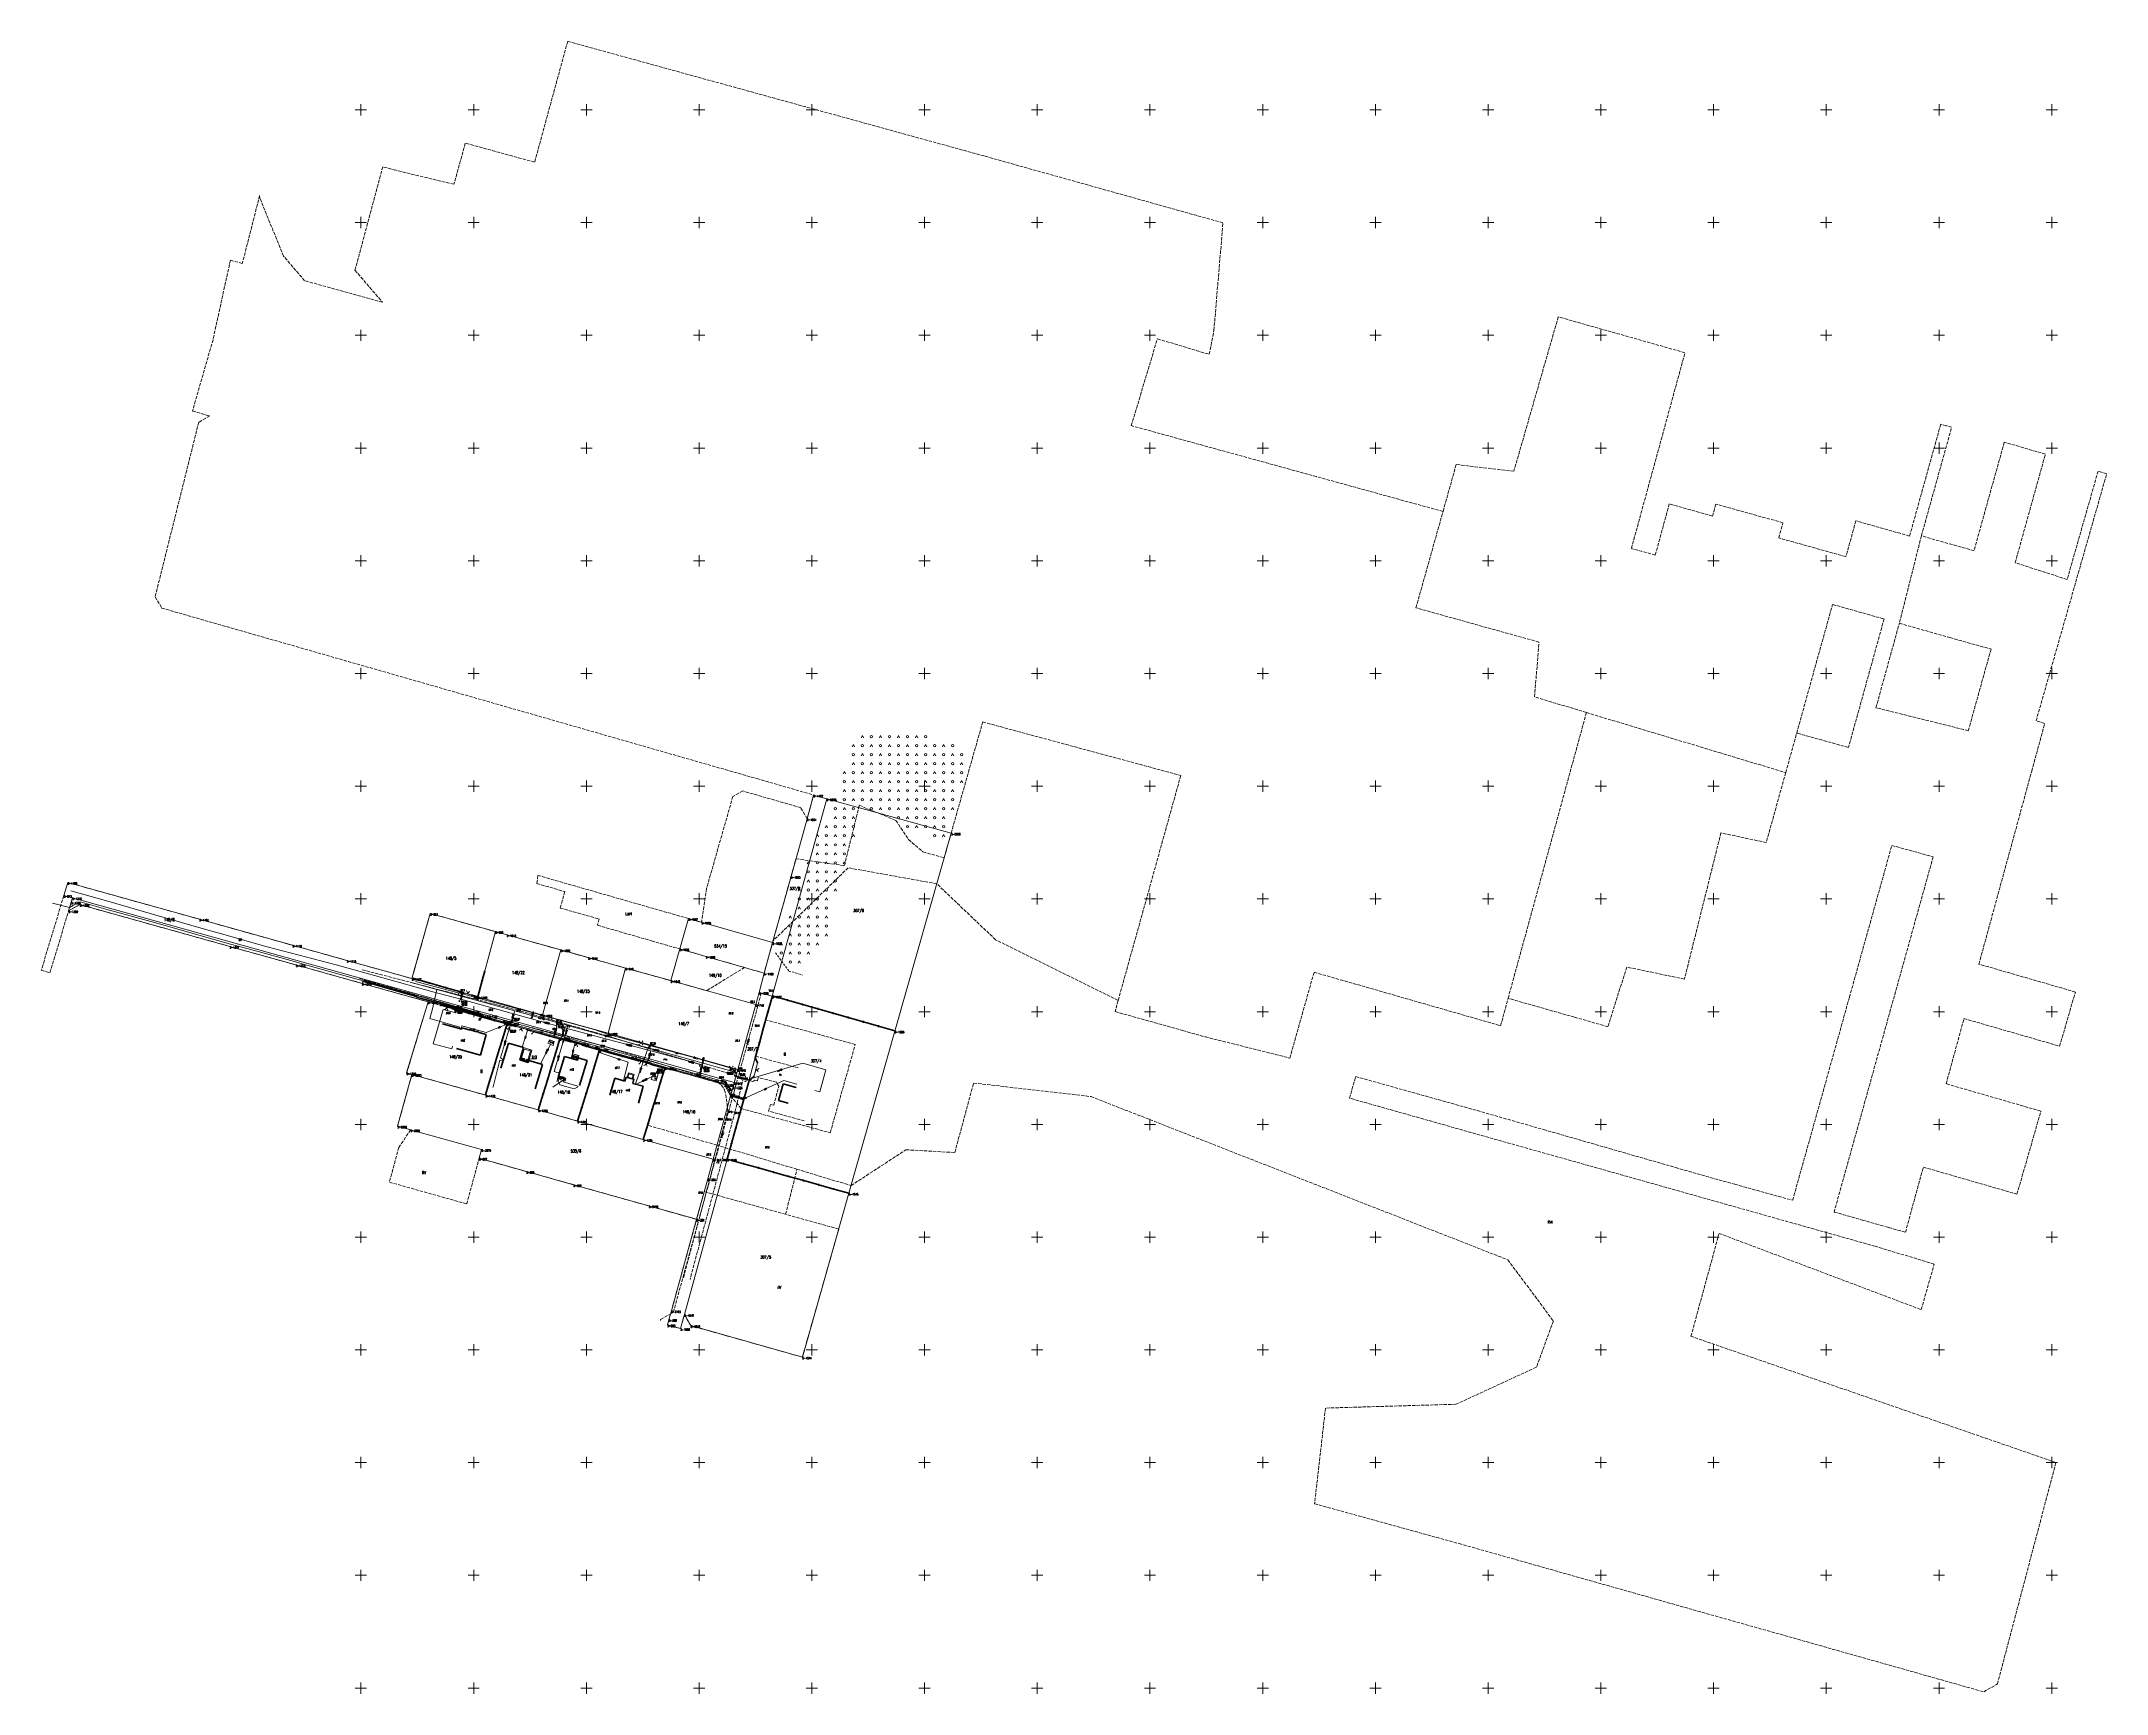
# Model space of a CAD drawing. Header units: metres. Extents: x 7536658 to 7539479, y 5878998 to 5880901.
# Drawn here: x 7536658 to 7537574, y 5878998 to 5879730 of the extents above; entities that cross this region are included whole.
import ezdxf
from ezdxf.enums import TextEntityAlignment as Align

# ---------------------------------------------------------------- set-up
doc = ezdxf.new("R2010")
doc.units = ezdxf.units.M
for name, pattern in [('1', [0]), ('1_14', [1, -1]), ('1_OTKJ', [2, 1.5, -0.5]), ('1_OTKU', [2, 1.5, -0.5]), ('1_OTZZ', [1.5, 1, -0.5]), ('2_1', [0]), ('2_14', [1, -1]), ('2_EGBA', [2.5, 2, -0.5]), ('2_EGBO', [0]), ('2_EGBS', [0]), ('2_EGBSG', [0]), ('2_EGBT', [0]), ('2_EGBU_A', [0]), ('3_SUEP_A', [0]), ('3_SUGP', [0]), ('3_SUKM', [0]), ('3_SUKP', [0]), ('3_SULO', [0]), ('3_SUPP_P', [2, 1.5, -0.5]), ('3_SUTP_A', [0]), ('3_SUWP', [0]), ('GDE', [0]), ('GUK', [2, 1.5, -0.5])]:
    doc.linetypes.add(name, pattern=pattern)
doc.layers.get('0').update_dxf_attribs({"color": 250, "linetype": 'CONTINUOUS', "lineweight": 100})
for name, color, linetype, lineweight in [('Dzialki', 7, 'GDE', 18), ('EGBB_E_T_0', 7, 'CONTINUOUS', 20), ('EGBB_L_0', 7, '2_EGBU_A', 50), ('EGBC_E_T_3', 7, 'CONTINUOUS', 20), ('EGBC_L_3', 7, '2_EGBA', 50), ('EGBE_L_0', 7, '2_EGBT', 18), ('EGBE_L_3', 7, '2_EGBS', 18), ('EGBE_L_4', 7, '2_EGBO', 18), ('EGBE_T_0', 7, 'CONTINUOUS', 18), ('Numery_dzialek', 7, 'CONTINUOUS', 13), ('Numery_punktow', 7, 'CONTINUOUS', 9), ('OTK_E_T_0', 7, 'CONTINUOUS', 0), ('OTK_E_T_3', 7, 'CONTINUOUS', 0), ('OTK_L_0', 7, '1_OTKJ', 18), ('OTK_L_4', 7, '1_OTKU', 18), ('OTO_L_0', 7, 'CONTINUOUS', 35), ('OTO_L_1', 7, 'CONTINUOUS', 18), ('OTO_L_2', 7, 'CONTINUOUS', 18), ('OTR_T_1', 7, 'CONTINUOUS', 18), ('OTZ_L_0', 7, '1_OTZZ', 18), ('Podzial_sekcyjny_krzyze', 7, '1', 18), ('SUE_E_T_1', 1, 'CONTINUOUS', 0), ('SUE_T_3', 7, 'CONTINUOUS', 18), ('SUE_T_4', 1, 'CONTINUOUS', 18), ('SUEP_E_T_0', 1, 'CONTINUOUS', 0), ('SUEP_L_0', 1, '3_SUEP_A', 18), ('SUER_T_0', 1, 'CONTINUOUS', 18), ('SUL_L_1', 7, '3_SULO', 35), ('SUP_E_T_1', 7, 'CONTINUOUS', 0), ('SUP_T_0', 7, 'CONTINUOUS', 18), ('SUP_T_4', 7, 'CONTINUOUS', 18), ('SUW_E_T_2', 5, 'CONTINUOUS', 0), ('SUW_T_2', 5, 'CONTINUOUS', 18), ('SUW_T_5', 5, 'CONTINUOUS', 18), ('SUWP_E_T_0', 5, 'CONTINUOUS', 0), ('SUWP_L_0', 5, '3_SUWP', 18), ('SUWR_T_0', 5, 'CONTINUOUS', 18)]:
    doc.layers.add(name, color=color, linetype=linetype, lineweight=lineweight)
for name, color, linetype, lineweight, true_color in [('Kontury', 96, 'GUK', 18, 0x008000), ('Numery_konturow', 96, 'CONTINUOUS', 13, 0x008000), ('P_SUGP_E_T_0', 52, 'CONTINUOUS', 0, 0xbfbf00), ('P_SUGP_L_0', 52, '3_SUPP_P', 18, 0xbfbf00), ('SUG_E_T_1', 52, 'CONTINUOUS', 0, 0xbfbf00), ('SUG_T_0', 52, 'CONTINUOUS', 18, 0xbfbf00), ('SUGP_E_T_0', 52, 'CONTINUOUS', 0, 0xbfbf00), ('SUGP_L_0', 52, '3_SUGP', 18, 0xbfbf00), ('SUGR_T_0', 52, 'CONTINUOUS', 18, 0xbfbf00), ('SUK_E_T_2', 36, 'CONTINUOUS', 0, 0x803300), ('SUK_E_T_4', 36, 'CONTINUOUS', 0, 0x803300), ('SUK_L_3', 36, '3_SUKM', 18, 0x803300), ('SUK_T_3', 36, 'CONTINUOUS', 18, 0x803300), ('SUKP_E_T_0', 36, 'CONTINUOUS', 0, 0x803300), ('SUKP_L_0', 36, '3_SUKP', 18, 0x803300), ('SUKR_T_0', 36, 'CONTINUOUS', 18, 0x803300), ('SUTP_E_T_0', 30, 'CONTINUOUS', 0, 0xff9100), ('SUTP_L_0', 30, '3_SUTP_A', 18, 0xff9100), ('SUTR_T_0', 30, 'CONTINUOUS', 18, 0xff9100)]:
    doc.layers.add(name, color=color, linetype=linetype, lineweight=lineweight, true_color=true_color)
doc.styles.get("Standard").update_dxf_attribs({"font": 'Simplex.SHX', "width": 0.75})

# ---------------------------------------------------------------- blocks, each defined once
blk = doc.blocks.new('1_OTZZ')
at = {"color": 0, "linetype": 'CONTINUOUS'}
for p, q in [((-2, 2.5), (-2.5, 1.5)), ((-1.5, 1.5), (-2, 2.5)), ((2, -1.5), (1.5, -2.5)), ((2.5, -2.5), (2, -1.5))]:
    blk.add_line(p, q, dxfattribs=at)
for centre in [(2, 2), (-2, -2)]:
    blk.add_circle(centre, 0.5, dxfattribs=at)
blk = doc.blocks.new('1_OTRN')
at = {"color": 0, "linetype": 'CONTINUOUS'}
blk.add_circle((0, 0), 0.045, dxfattribs=at)
blk = doc.blocks.new('2_EGBP12_01')
at = {"color": 0, "linetype": 'CONTINUOUS'}
blk.add_circle((0, 0), 0.25, dxfattribs=at)
blk = doc.blocks.new('3_SUEO_W')
at = {"color": 0, "linetype": 'CONTINUOUS'}
for p, q in [((-0.53035, 0.53035), (-0.8839, 0.8839)), ((0.53035, 0.53035), (0.8839, 0.8839)), ((-0.53035, -0.53035), (-0.8839, -0.8839)), ((0.53035, -0.53035), (0.8839, -0.8839))]:
    blk.add_line(p, q, dxfattribs=at)
blk.add_circle((0, 0), 0.025, dxfattribs=at)
blk = doc.blocks.new('3_SUPP')
at = {"color": 0, "linetype": 'CONTINUOUS'}
blk.add_circle((0, 0), 0.25, dxfattribs=at)
blk = doc.blocks.new('3_SUES')
at = {"color": 0, "linetype": 'CONTINUOUS'}
for p, q in [((0.5, 0.25), (-0.5, 0.25)), ((-0.5, 0.25), (-0.5, -0.25)), ((0.5, -0.25), (0.5, 0.25)), ((-0.5, -0.25), (0.5, -0.25))]:
    blk.add_line(p, q, dxfattribs=at)
blk = doc.blocks.new('3_SUPS')
at = {"color": 0, "linetype": 'CONTINUOUS'}
blk.add_circle((0, 0), 0.0625, dxfattribs=at)
blk = doc.blocks.new('3_SUGS')
at = {"color": 0, "linetype": 'CONTINUOUS'}
for p, q in [((0.5, 0.25), (-0.5, 0.25)), ((-0.5, 0.25), (-0.5, -0.25)), ((0.5, -0.25), (0.5, 0.25)), ((-0.5, -0.25), (0.5, -0.25))]:
    blk.add_line(p, q, dxfattribs=at)
blk = doc.blocks.new('3_SUKS')
at = {"color": 0, "linetype": 'CONTINUOUS'}
blk.add_circle((0, 0), 0.25, dxfattribs=at)
blk = doc.blocks.new('3_SUPK')
at = {"color": 0, "linetype": 'CONTINUOUS'}
blk.add_circle((0, 0), 0.25, dxfattribs=at)
blk = doc.blocks.new('3_SUPW')
at = {"color": 0, "linetype": 'CONTINUOUS'}
blk.add_circle((0, 0), 0.25, dxfattribs=at)
blk = doc.blocks.new('3_SUWH')
at = {"color": 0, "linetype": 'CONTINUOUS'}
for p, q in [((0, 1), (-0.35355, 0.64645)), ((0, 1), (0.35355, 0.64645)), ((0, 0.5), (0, 1))]:
    blk.add_line(p, q, dxfattribs=at)
blk.add_circle((0, 0), 0.5, dxfattribs=at)
blk = doc.blocks.new('3_SUWW')
at = {"color": 0, "linetype": 'CONTINUOUS'}
for radius in [0.2, 0.175, 0.15, 0.125, 0.1, 0.075, 0.05, 0.025, 0.00715]:
    blk.add_circle((0, 0), radius, dxfattribs=at)

msp = doc.modelspace()

# ---------------------------------------------------------------- linework, layer by layer
at = {"layer": 'Dzialki'}
for p, q in [((7536982.44, 5879306.89), (7537006.61, 5879394.42)), ((7537000.81, 5879396.09), (7536997.88, 5879385.54)), ((7537006.61, 5879394.42), (7537000.81, 5879396.09)), ((7537061.8, 5879379.18), (7537006.61, 5879394.42)), ((7536997.88, 5879385.54), (7536990.77, 5879360)), ((7537036.87, 5879291.43), (7537061.8, 5879379.18)), ((7536669.94, 5879357.31), (7536668.21, 5879351.57)), ((7536728.33, 5879341.01), (7536669.94, 5879357.31)), ((7536990.77, 5879360), (7536982.59, 5879330.62)), ((7536668.21, 5879351.57), (7536672.06, 5879350.5)), ((7536671.48, 5879348.58), (7536670.33, 5879344.76)), ((7536670.33, 5879344.76), (7536675.33, 5879347.5)), ((7536672.06, 5879350.5), (7536671.48, 5879348.58)), ((7536965.59, 5879268.52), (7536672.06, 5879350.5)), ((7536675.33, 5879347.5), (7536741.79, 5879328.94)), ((7536769.65, 5879329.47), (7536728.33, 5879341.01)), ((7536830.7, 5879343.58), (7536822.64, 5879314.68)), ((7536859.61, 5879335.51), (7536830.7, 5879343.58)), ((7536945.3, 5879341.3), (7536941.43, 5879327.83)), ((7536951.07, 5879339.65), (7536945.3, 5879341.3)), ((7536982.59, 5879330.62), (7536951.07, 5879339.65)), ((7536741.79, 5879328.94), (7536771.15, 5879320.75)), ((7536793.73, 5879322.75), (7536769.65, 5879329.47)), ((7536851.91, 5879306.53), (7536859.61, 5879335.51)), ((7536864.69, 5879334.09), (7536859.61, 5879335.51)), ((7536888.66, 5879327.39), (7536864.69, 5879334.09)), ((7536978.83, 5879317.09), (7536982.59, 5879330.62)), ((7536771.15, 5879320.75), (7536800.47, 5879312.56)), ((7536822.64, 5879314.68), (7536793.73, 5879322.75)), ((7536880.59, 5879298.52), (7536888.66, 5879327.39)), ((7536900.8, 5879324), (7536888.66, 5879327.39)), ((7536917.4, 5879319.36), (7536900.8, 5879324)), ((7536941.43, 5879327.83), (7536937.41, 5879313.77)), ((7536941.43, 5879327.83), (7536952.97, 5879324.53)), ((7536952.97, 5879324.53), (7536978.83, 5879317.09)), ((7536800.47, 5879312.56), (7536829.75, 5879304.38)), ((7536822.64, 5879314.68), (7536851.91, 5879306.53)), ((7536917.4, 5879319.36), (7536909.6, 5879290.41)), ((7536937.41, 5879313.77), (7536917.4, 5879319.36)), ((7536937.41, 5879313.77), (7536975.2, 5879303.23)), ((7536976.59, 5879308.55), (7536978.83, 5879317.09)), ((7536829.75, 5879304.38), (7536820.27, 5879272.83)), ((7536829.75, 5879304.38), (7536864.83, 5879294.58)), ((7536880.59, 5879298.52), (7536851.91, 5879306.53)), ((7536962.48, 5879234.6), (7536982.44, 5879306.89)), ((7536967.19, 5879274.3), (7536975.2, 5879303.23)), ((7536975.2, 5879303.23), (7536976.59, 5879308.55)), ((7536982.44, 5879306.89), (7536976.59, 5879308.55)), ((7537036.87, 5879291.43), (7536982.44, 5879306.89)), ((7536864.83, 5879294.58), (7536855.33, 5879262.97)), ((7536864.83, 5879294.58), (7536888.16, 5879288.07)), ((7536909.6, 5879290.41), (7536880.59, 5879298.52)), ((7536888.16, 5879288.07), (7536878.62, 5879256.42)), ((7536905.64, 5879283.19), (7536888.16, 5879288.07)), ((7536896.09, 5879251.51), (7536905.64, 5879283.19)), ((7536934.74, 5879275.06), (7536905.64, 5879283.19)), ((7536909.6, 5879290.41), (7536967.19, 5879274.3)), ((7537016.43, 5879219.45), (7537036.87, 5879291.43)), ((7536925.16, 5879243.34), (7536934.74, 5879275.06)), ((7536961.21, 5879267.67), (7536934.74, 5879275.06)), ((7536965.59, 5879268.52), (7536967.19, 5879274.3)), ((7536822.63, 5879272.17), (7536816.22, 5879249.26)), ((7536820.27, 5879272.83), (7536822.63, 5879272.17)), ((7536822.63, 5879272.17), (7536855.33, 5879262.97)), ((7536963.99, 5879262.74), (7536961.21, 5879267.67)), ((7536963.99, 5879262.74), (7536965.06, 5879266.6)), ((7536965.06, 5879266.6), (7536965.59, 5879268.52)), ((7536855.33, 5879262.97), (7536878.62, 5879256.42)), ((7536878.62, 5879256.42), (7536896.09, 5879251.51)), ((7536956.21, 5879234.61), (7536963.99, 5879262.74)), ((7536816.22, 5879249.26), (7536822, 5879247.64)), ((7536822, 5879247.64), (7536853.5, 5879238.83)), ((7536896.09, 5879251.51), (7536925.16, 5879243.34)), ((7536853.5, 5879238.83), (7536852.44, 5879234.96)), ((7536925.16, 5879243.34), (7536956.21, 5879234.61)), ((7536852.44, 5879234.96), (7536873.39, 5879229.11)), ((7536873.39, 5879229.11), (7536894.3, 5879223.27)), ((7536943.47, 5879165.68), (7536962.48, 5879234.6)), ((7536953.83, 5879225.83), (7536956.21, 5879234.61)), ((7536962.48, 5879234.6), (7537016.43, 5879219.45)), ((7536894.3, 5879223.27), (7536927.71, 5879213.86)), ((7536948.89, 5879207.9), (7536953.83, 5879225.83)), ((7536995.8, 5879146.78), (7537016.43, 5879219.45)), ((7536927.71, 5879213.86), (7536948.89, 5879207.9)), ((7536948.89, 5879207.9), (7536937.7, 5879167.31)), ((7536937.7, 5879167.31), (7536936.63, 5879163.45)), ((7536941.75, 5879159.44), (7536943.47, 5879165.68)), ((7536943.47, 5879165.68), (7536946.26, 5879160.74)), ((7536936.63, 5879163.45), (7536935.97, 5879161.04)), ((7536935.97, 5879161.04), (7536941.75, 5879159.44)), ((7536946.26, 5879160.74), (7536995.8, 5879146.78))]:
    msp.add_line(p, q, dxfattribs=at)
at = {"layer": 'EGBB_L_0', "linetype": '2_1'}
for p, q in [((7536844.8, 5879292.26), (7536836.23, 5879294.68)), ((7536844.8, 5879292.26), (7536844.96, 5879292.85)), ((7536848.48, 5879291.87), (7536844.96, 5879292.85)), ((7536848.48, 5879291.87), (7536848.61, 5879292.35)), ((7536848.92, 5879292.25), (7536848.61, 5879292.35)), ((7536848.79, 5879291.78), (7536848.92, 5879292.25)), ((7536852.96, 5879280.72), (7536842.38, 5879283.61)), ((7536851.57, 5879291.01), (7536848.79, 5879291.78)), ((7536851.57, 5879291.01), (7536851.7, 5879291.45)), ((7536852.02, 5879291.36), (7536851.7, 5879291.45)), ((7536851.9, 5879290.92), (7536852.02, 5879291.36)), ((7536855.53, 5879289.91), (7536851.9, 5879290.92)), ((7536852.96, 5879280.72), (7536855.53, 5879289.91)), ((7536862.03, 5879274.91), (7536865.45, 5879286.07)), ((7536872.09, 5879284.07), (7536865.45, 5879286.07)), ((7536870.74, 5879279.53), (7536872.09, 5879284.07)), ((7536870.46, 5879278.62), (7536870.74, 5879279.53)), ((7536874.18, 5879277.5), (7536870.46, 5879278.62)), ((7536874.18, 5879277.5), (7536874.45, 5879278.41)), ((7536880.57, 5879276.51), (7536874.45, 5879278.41)), ((7536877.31, 5879265.77), (7536880.57, 5879276.51)), ((7536887.61, 5879271.34), (7536890.25, 5879280.18)), ((7536896, 5879278.47), (7536890.25, 5879280.18)), ((7536896, 5879278.47), (7536896.32, 5879279.52)), ((7536900.27, 5879278.34), (7536896.32, 5879279.52)), ((7536896.87, 5879267.3), (7536900.27, 5879278.34)), ((7536890.73, 5879270.41), (7536887.61, 5879271.34)), ((7536890.38, 5879269.23), (7536890.73, 5879270.41)), ((7536910.43, 5879263.03), (7536912.55, 5879270.45)), ((7536917.09, 5879269.15), (7536912.55, 5879270.45)), ((7536917.09, 5879269.15), (7536917.6, 5879271)), ((7536921.1, 5879270.03), (7536917.6, 5879271)), ((7536920.59, 5879268.21), (7536921.1, 5879270.03)), ((7536925.18, 5879266.93), (7536920.59, 5879268.21)), ((7536923.1, 5879259.48), (7536925.18, 5879266.93)), ((7536985.22, 5879260.6), (7536987.25, 5879267.95)), ((7536992.98, 5879266.36), (7536987.25, 5879267.95)), ((7536989.45, 5879259.43), (7536985.22, 5879260.6))]:
    msp.add_line(p, q, dxfattribs=at)
at = {"layer": 'EGBC_E_T_3', "linetype": 'CONTINUOUS'}
for p, q in [((7536872.45, 5879278.51), (7536875.79, 5879279.09)), ((7536875.79, 5879279.09), (7536877.85, 5879279.09))]:
    msp.add_line(p, q, dxfattribs=at)
at = {"layer": 'EGBC_L_3', "linetype": '2_EGBA'}
for p, q in [((7536870.46, 5879278.62), (7536870.74, 5879279.53)), ((7536874.18, 5879277.5), (7536870.46, 5879278.62)), ((7536870.74, 5879279.53), (7536874.45, 5879278.41)), ((7536874.45, 5879278.41), (7536874.18, 5879277.5)), ((7536893.41, 5879279.24), (7536893.73, 5879280.29)), ((7536896, 5879278.47), (7536893.41, 5879279.24)), ((7536893.73, 5879280.29), (7536896.32, 5879279.52)), ((7536896.32, 5879279.52), (7536896, 5879278.47)), ((7536887.26, 5879270.16), (7536887.61, 5879271.34)), ((7536887.61, 5879271.34), (7536890.73, 5879270.41)), ((7536890.73, 5879270.41), (7536890.38, 5879269.23))]:
    msp.add_line(p, q, dxfattribs=at)
at = {"layer": 'EGBE_L_0', "linetype": '2_EGBT'}
for p, q in [((7536870.46, 5879278.62), (7536872.1, 5879284.07)), ((7536871.08, 5879278.95), (7536872.43, 5879283.45)), ((7536872.1, 5879284.07), (7536875.81, 5879282.96)), ((7536872.43, 5879283.45), (7536875.19, 5879282.62)), ((7536875.81, 5879282.96), (7536874.45, 5879278.41)), ((7536874.18, 5879277.5), (7536870.46, 5879278.62)), ((7536873.84, 5879278.12), (7536871.08, 5879278.95)), ((7536873.97, 5879278.55), (7536873.84, 5879278.12)), ((7536875.19, 5879282.62), (7536873.97, 5879278.55)), ((7536874.45, 5879278.41), (7536874.18, 5879277.5)), ((7536887.61, 5879271.34), (7536886.94, 5879269.08)), ((7536887.48, 5879269.13), (7536887.95, 5879270.72)), ((7536888.28, 5879267.62), (7536887.48, 5879269.13)), ((7536890.73, 5879270.41), (7536887.61, 5879271.34)), ((7536887.95, 5879270.72), (7536890.11, 5879270.08)), ((7536894.57, 5879265.79), (7536888.28, 5879267.62)), ((7536890.11, 5879270.08), (7536889.76, 5879268.9)), ((7536889.76, 5879268.9), (7536896.24, 5879266.97)), ((7536890.38, 5879269.23), (7536890.73, 5879270.41)), ((7536896.11, 5879266.53), (7536894.57, 5879265.79)), ((7536896.24, 5879266.97), (7536896.11, 5879266.53))]:
    msp.add_line(p, q, dxfattribs=at)
at = {"layer": 'EGBE_L_3', "linetype": '2_EGBS'}
for p, q in [((7536893.41, 5879279.24), (7536893.73, 5879280.29)), ((7536896, 5879278.47), (7536893.41, 5879279.24)), ((7536893.73, 5879280.29), (7536896.32, 5879279.52)), ((7536893.87, 5879280.77), (7536896.46, 5879280)), ((7536894.02, 5879281.25), (7536896.6, 5879280.48)), ((7536894.03, 5879281.3), (7536896.62, 5879280.53)), ((7536896.32, 5879279.52), (7536896, 5879278.47)), ((7536896.62, 5879280.53), (7536896.32, 5879279.52)), ((7536918.61, 5879272.86), (7536918.06, 5879270.87)), ((7536918.39, 5879270.78), (7536918.06, 5879270.87)), ((7536918.84, 5879272.42), (7536918.39, 5879270.78)), ((7536918.39, 5879270.78), (7536920.31, 5879270.25)), ((7536918.61, 5879272.86), (7536921.22, 5879272.14)), ((7536918.84, 5879272.42), (7536920.77, 5879271.9)), ((7536920.31, 5879270.25), (7536919.35, 5879270.52)), ((7536919.82, 5879272.53), (7536921.22, 5879272.14)), ((7536920.77, 5879271.9), (7536920.31, 5879270.25)), ((7536920.31, 5879270.25), (7536920.67, 5879270.15)), ((7536921.22, 5879272.14), (7536920.67, 5879270.15))]:
    msp.add_line(p, q, dxfattribs=at)
at = {"layer": 'EGBE_L_3', "linetype": '2_EGBSG'}
msp.add_line((7536893.73, 5879280.29), (7536894.03, 5879281.3), dxfattribs=at)
at = {"layer": 'EGBE_L_3', "linetype": '2_14'}
for p, q in [((7536919.39, 5879270.5), (7536919.4, 5879270.53)), ((7536919.76, 5879272.54), (7536919.75, 5879272.53))]:
    msp.add_line(p, q, dxfattribs=at)
at = {"layer": 'EGBE_L_4', "linetype": '2_EGBO'}
for p, q in [((7536874.66, 5879283.3), (7536874.52, 5879282.82)), ((7536874.52, 5879282.82), (7536875.19, 5879282.62)), ((7536875.81, 5879282.96), (7536874.66, 5879283.3)), ((7536875.55, 5879282.09), (7536875.81, 5879282.96)), ((7536875.19, 5879282.62), (7536875.07, 5879282.24)), ((7536875.07, 5879282.24), (7536875.55, 5879282.09))]:
    msp.add_line(p, q, dxfattribs=at)
at = {"layer": 'Kontury'}
for p, q in [((7536891.7, 5879730.41), (7536881.18, 5879691.94)), ((7536981.94, 5879705.56), (7536891.7, 5879730.41)), ((7537076.43, 5879679.54), (7536981.94, 5879705.56)), ((7536881.18, 5879691.94), (7536877.04, 5879676.8)), ((7536846.28, 5879685.26), (7536841.27, 5879666.99)), ((7536877.04, 5879676.8), (7536846.28, 5879685.26)), ((7537182.37, 5879649.89), (7537076.43, 5879679.54)), ((7536809.66, 5879674.79), (7536797.35, 5879628.88)), ((7536815.44, 5879673.2), (7536809.66, 5879674.79)), ((7536841.27, 5879666.99), (7536815.44, 5879673.2)), ((7536755.07, 5879662), (7536747.38, 5879631.85)), ((7536755.17, 5879660.77), (7536755.07, 5879662)), ((7536765.68, 5879635.13), (7536755.17, 5879660.77)), ((7537178.37, 5879602.21), (7537182.37, 5879649.89)), ((7536742.08, 5879633.32), (7536734.37, 5879598.04)), ((7536747.38, 5879631.85), (7536742.08, 5879633.32)), ((7536775, 5879624.22), (7536765.68, 5879635.13)), ((7536809.55, 5879614.67), (7536775, 5879624.22)), ((7536797.35, 5879628.88), (7536809.55, 5879614.67)), ((7537331.12, 5879608.2), (7537311.39, 5879539.68)), ((7537387.32, 5879592.28), (7537331.12, 5879608.2)), ((7536734.37, 5879598.04), (7536725.28, 5879566.41)), ((7537141.7, 5879559.93), (7537153.28, 5879598.47)), ((7537153.28, 5879598.47), (7537176.31, 5879591.57)), ((7537176.31, 5879591.57), (7537178.37, 5879602.21)), ((7537363.54, 5879505.47), (7537387.32, 5879592.28)), ((7536728.03, 5879561.47), (7536708.71, 5879484.03)), ((7536725.28, 5879566.41), (7536732.97, 5879564.23)), ((7536732.97, 5879564.23), (7536728.03, 5879561.47)), ((7537223.88, 5879537.31), (7537141.7, 5879559.93)), ((7537500.78, 5879560.6), (7537486.95, 5879510.98)), ((7537492.18, 5879511.06), (7537505.6, 5879559.23)), ((7537503.2, 5879559.92), (7537500.78, 5879560.6)), ((7537505.6, 5879559.23), (7537503.2, 5879559.92)), ((7537528.96, 5879552.62), (7537515.53, 5879504.44)), ((7537547.19, 5879547.28), (7537528.96, 5879552.62)), ((7537285.84, 5879542.71), (7537279.98, 5879521.87)), ((7537311.39, 5879539.68), (7537285.84, 5879542.71)), ((7537533.78, 5879499.15), (7537547.19, 5879547.28)), ((7537570.57, 5879539.79), (7537556.83, 5879491.72)), ((7537574.38, 5879538.56), (7537570.57, 5879539.79)), ((7537279.98, 5879521.87), (7537223.88, 5879537.31)), ((7537553.49, 5879465.48), (7537574.38, 5879538.56)), ((7537267.96, 5879479.13), (7537279.98, 5879521.87)), ((7537380.36, 5879525.23), (7537374.15, 5879502.56)), ((7537399.54, 5879519.84), (7537380.36, 5879525.23)), ((7537400.99, 5879525.15), (7537399.54, 5879519.84)), ((7537430.78, 5879516.87), (7537400.99, 5879525.15)), ((7537428.9, 5879510.13), (7537430.78, 5879516.87)), ((7537463.12, 5879517.74), (7537458.69, 5879501.83)), ((7537486.95, 5879510.98), (7537463.12, 5879517.74)), ((7537374.15, 5879502.56), (7537363.54, 5879505.47)), ((7537458.69, 5879501.83), (7537428.9, 5879510.13)), ((7537492.18, 5879511.06), (7537482.41, 5879472.28)), ((7537515.53, 5879504.44), (7537492.18, 5879511.06)), ((7537556.83, 5879491.72), (7537533.78, 5879499.15)), ((7536708.71, 5879484.03), (7536711.59, 5879479.05)), ((7536711.59, 5879479.05), (7536975.57, 5879403.37)), ((7537322.56, 5879463.94), (7537267.96, 5879479.13)), ((7537436.88, 5879423.59), (7537452.78, 5879480.64)), ((7537452.78, 5879480.64), (7537475.64, 5879474.19)), ((7537475.64, 5879474.19), (7537459.84, 5879417.19)), ((7537472.02, 5879434.83), (7537482.41, 5879472.28)), ((7537482.41, 5879472.28), (7537504.79, 5879465.93)), ((7537320.6, 5879439.64), (7537322.56, 5879463.94)), ((7537504.79, 5879465.93), (7537522.78, 5879460.89)), ((7537523.08, 5879460.81), (7537513.91, 5879427.9)), ((7537522.78, 5879460.89), (7537523.08, 5879460.81)), ((7537543.06, 5879428.95), (7537553.49, 5879465.48)), ((7537343.6, 5879432.7), (7537320.6, 5879439.64)), ((7537308.87, 5879305.93), (7537343.6, 5879432.7)), ((7537343.6, 5879432.7), (7537373.06, 5879423.8)), ((7537513, 5879424.64), (7537472.02, 5879434.83)), ((7537068.34, 5879402.22), (7537075.81, 5879428.51)), ((7537075.81, 5879428.51), (7537163.65, 5879404.77)), ((7537373.06, 5879423.8), (7537402.52, 5879414.92)), ((7537431.99, 5879406.02), (7537436.88, 5879423.59)), ((7537459.84, 5879417.19), (7537436.88, 5879423.59)), ((7537513.91, 5879427.9), (7537513, 5879424.64)), ((7537541.11, 5879406.67), (7537546.92, 5879427.89)), ((7537546.92, 5879427.89), (7537543.06, 5879428.95)), ((7537402.52, 5879414.92), (7537431.99, 5879406.02)), ((7536975.57, 5879403.37), (7537000.81, 5879396.09)), ((7537061.8, 5879379.18), (7537068.34, 5879402.22)), ((7537163.65, 5879404.77), (7537135.89, 5879304.99)), ((7537431.99, 5879406.02), (7537423.35, 5879375.02)), ((7537536.12, 5879388.44), (7537541.11, 5879406.67)), ((7536964.99, 5879395.49), (7536953.28, 5879354.63)), ((7536969.33, 5879397.89), (7536964.99, 5879395.49)), ((7536995.1, 5879390.5), (7536969.33, 5879397.89)), ((7537000.81, 5879396.09), (7536997.88, 5879385.54)), ((7536997.88, 5879385.54), (7536995.1, 5879390.5)), ((7537014.43, 5879364.78), (7537021.05, 5879391.53)), ((7537021.05, 5879391.53), (7537037.29, 5879384.83)), ((7537037.29, 5879384.83), (7537042.88, 5879376.35)), ((7537517.68, 5879321.08), (7537536.12, 5879388.44)), ((7537042.88, 5879376.35), (7537049.31, 5879370.86)), ((7537058.71, 5879368.3), (7537061.8, 5879379.18)), ((7537403.26, 5879379.3), (7537387.08, 5879314.44)), ((7537423.35, 5879375.02), (7537403.26, 5879379.3)), ((7536990.77, 5879360), (7536992.94, 5879367.79)), ((7536992.94, 5879367.79), (7537014.43, 5879364.78)), ((7537049.31, 5879370.86), (7537058.71, 5879368.3)), ((7537460.25, 5879306.39), (7537479.05, 5879373.74)), ((7537479.05, 5879373.74), (7537497.4, 5879368.68)), ((7537497.4, 5879368.68), (7537479.08, 5879303)), ((7536669.94, 5879357.31), (7536658.21, 5879318.38)), ((7536728.33, 5879341.01), (7536669.94, 5879357.31)), ((7536878.49, 5879360.46), (7536878.04, 5879356.84)), ((7536878.04, 5879356.84), (7536890.46, 5879353.24)), ((7536908.77, 5879351.78), (7536878.49, 5879360.46)), ((7537016.13, 5879363.81), (7536982.83, 5879331.47)), ((7536982.83, 5879331.47), (7536990.77, 5879360)), ((7537055.43, 5879356.75), (7537016.13, 5879363.81)), ((7537081.54, 5879331.9), (7537055.43, 5879356.75)), ((7536670.33, 5879344.76), (7536675.33, 5879347.5)), ((7536675.33, 5879347.5), (7536829.75, 5879304.38)), ((7536890.46, 5879353.24), (7536888.4, 5879345.98)), ((7536939.53, 5879342.96), (7536908.77, 5879351.78)), ((7536953.28, 5879354.63), (7536951.07, 5879339.65)), ((7536662.06, 5879317.29), (7536670.33, 5879344.76)), ((7536749.16, 5879335.19), (7536728.33, 5879341.01)), ((7536830.7, 5879343.58), (7536822.64, 5879314.68)), ((7536844.96, 5879339.6), (7536830.7, 5879343.58)), ((7536859.61, 5879335.51), (7536844.96, 5879339.6)), ((7536888.4, 5879345.98), (7536905.65, 5879341.12)), ((7536905.65, 5879341.12), (7536904.9, 5879338.31)), ((7536904.9, 5879338.31), (7536928.94, 5879331.42)), ((7536951.07, 5879339.65), (7536939.53, 5879342.96)), ((7536769.65, 5879329.47), (7536749.16, 5879335.19)), ((7536822.64, 5879314.68), (7536769.65, 5879329.47)), ((7536864.69, 5879334.09), (7536859.61, 5879335.51)), ((7536883.53, 5879328.82), (7536864.69, 5879334.09)), ((7536917.4, 5879319.36), (7536883.53, 5879328.82)), ((7536928.94, 5879331.42), (7536952.97, 5879324.53)), ((7536978.83, 5879317.09), (7536982.59, 5879330.62)), ((7536982.59, 5879330.62), (7536982.83, 5879331.47)), ((7537135.89, 5879304.99), (7537081.54, 5879331.9)), ((7536952.97, 5879324.53), (7536970.17, 5879319.58)), ((7536970.17, 5879319.58), (7536953.3, 5879309.34)), ((7536970.17, 5879319.58), (7536978.83, 5879317.09)), ((7537361.49, 5879319.8), (7537353.15, 5879293.33)), ((7537375.35, 5879316.9), (7537361.49, 5879319.8)), ((7537560.47, 5879308.73), (7537517.68, 5879321.08)), ((7536658.21, 5879318.38), (7536662.06, 5879317.29)), ((7536851.91, 5879306.53), (7536822.64, 5879314.68)), ((7536953.3, 5879309.34), (7536917.4, 5879319.36)), ((7537212.02, 5879279.43), (7537222.79, 5879317.5)), ((7537222.79, 5879317.5), (7537305.53, 5879293.77)), ((7537387.08, 5879314.44), (7537375.35, 5879316.9)), ((7536829.75, 5879304.38), (7536822.34, 5879279.72)), ((7536864.83, 5879294.58), (7536829.75, 5879304.38)), ((7536880.59, 5879298.52), (7536851.91, 5879306.53)), ((7537135.89, 5879304.99), (7537134.52, 5879300.04)), ((7537305.53, 5879293.77), (7537308.87, 5879305.93)), ((7537338.28, 5879297.56), (7537308.87, 5879305.93)), ((7537435.09, 5879216.36), (7537460.25, 5879306.39)), ((7537479.08, 5879303), (7537453.47, 5879211.14)), ((7537553.51, 5879284.73), (7537560.47, 5879308.73)), ((7536888.16, 5879288.07), (7536864.83, 5879294.58)), ((7536909.6, 5879290.41), (7536880.59, 5879298.52)), ((7536979.54, 5879296.38), (7536968.67, 5879257.03)), ((7537019.25, 5879285.47), (7536979.54, 5879296.38)), ((7537134.52, 5879300.04), (7537164.63, 5879291.62)), ((7537353.15, 5879293.33), (7537338.28, 5879297.56)), ((7537503.16, 5879268.02), (7537511.08, 5879296.96)), ((7537511.08, 5879296.96), (7537553.51, 5879284.73)), ((7536905.64, 5879283.19), (7536888.16, 5879288.07)), ((7536934.74, 5879275.06), (7536905.64, 5879283.19)), ((7536967.19, 5879274.3), (7536909.6, 5879290.41)), ((7537008.15, 5879246.31), (7537019.25, 5879285.47)), ((7537164.63, 5879291.62), (7537174.48, 5879288.86)), ((7537174.48, 5879288.86), (7537212.02, 5879279.43)), ((7536822.34, 5879279.72), (7536820.27, 5879272.83)), ((7536927.07, 5879249.67), (7536934.74, 5879275.06)), ((7536934.74, 5879275.06), (7536961.21, 5879267.67)), ((7536963.99, 5879262.74), (7536967.19, 5879274.3)), ((7536822.63, 5879272.17), (7536816.22, 5879249.26)), ((7536820.27, 5879272.83), (7536822.63, 5879272.17)), ((7536822.63, 5879272.17), (7536855.33, 5879262.97)), ((7536961.21, 5879267.67), (7536963.99, 5879262.74)), ((7537063.42, 5879237.52), (7537071.76, 5879268.36)), ((7537071.76, 5879268.36), (7537123.86, 5879262.34)), ((7537238.53, 5879261.62), (7537241.23, 5879271.25)), ((7537241.23, 5879271.25), (7537295.21, 5879256.11)), ((7537545.2, 5879255.89), (7537503.16, 5879268.02)), ((7536855.33, 5879262.97), (7536878.62, 5879256.42)), ((7536878.62, 5879256.42), (7536896.09, 5879251.51)), ((7536963.99, 5879262.74), (7536968.67, 5879257.03)), ((7536968.67, 5879257.03), (7537008.15, 5879246.31)), ((7537123.86, 5879262.34), (7537308.73, 5879189.95)), ((7537471.66, 5879195.93), (7537238.53, 5879261.62)), ((7537295.21, 5879256.11), (7537324.54, 5879247.71)), ((7537534.59, 5879219.09), (7537545.2, 5879255.89)), ((7536816.22, 5879249.26), (7536822, 5879247.64)), ((7536822, 5879247.64), (7536816.81, 5879239.82)), ((7536896.09, 5879251.51), (7536925.16, 5879243.34)), ((7536925.16, 5879243.34), (7536927.07, 5879249.67)), ((7536957.93, 5879240.82), (7536927.07, 5879249.67)), ((7537324.54, 5879247.71), (7537353.85, 5879239.3)), ((7536816.81, 5879239.82), (7536812.59, 5879224.38)), ((7536993.41, 5879230.1), (7536957.93, 5879240.82)), ((7537017.4, 5879222.86), (7537041.72, 5879238.75)), ((7537041.72, 5879238.75), (7537063.42, 5879237.52)), ((7537353.85, 5879239.3), (7537383.17, 5879230.88)), ((7536846.9, 5879214.71), (7536852.44, 5879234.96)), ((7536852.44, 5879234.96), (7536873.39, 5879229.11)), ((7536873.39, 5879229.11), (7536894.3, 5879223.27)), ((7536988.38, 5879210.12), (7536993.41, 5879230.1)), ((7536993.41, 5879230.1), (7537017.4, 5879222.86)), ((7537383.17, 5879230.88), (7537402.31, 5879225.4)), ((7537485.12, 5879202.14), (7537493.04, 5879231.06)), ((7537493.04, 5879231.06), (7537534.59, 5879219.09)), ((7536812.59, 5879224.38), (7536846.9, 5879214.71)), ((7536894.3, 5879223.27), (7536927.71, 5879213.86)), ((7536952.28, 5879220.18), (7536948.89, 5879207.9)), ((7536988.38, 5879210.12), (7536952.28, 5879220.18)), ((7537402.31, 5879225.4), (7537409.44, 5879223.43)), ((7537409.44, 5879223.43), (7537435.09, 5879216.36)), ((7536927.71, 5879213.86), (7536948.89, 5879207.9)), ((7537011.93, 5879203.57), (7536988.38, 5879210.12)), ((7537453.47, 5879211.14), (7537465.96, 5879207.58)), ((7536948.89, 5879207.9), (7536943.33, 5879187.73)), ((7536995.8, 5879146.78), (7537011.93, 5879203.57)), ((7537389.98, 5879156.01), (7537402.44, 5879201.67)), ((7537402.44, 5879201.67), (7537492.12, 5879167.84)), ((7537465.96, 5879207.58), (7537474.3, 5879205.22)), ((7537474.3, 5879205.22), (7537477.72, 5879204.25)), ((7537477.72, 5879204.25), (7537485.12, 5879202.14)), ((7537497.86, 5879188.05), (7537471.66, 5879195.93)), ((7536943.33, 5879187.73), (7536937.7, 5879167.31)), ((7537308.73, 5879189.95), (7537328.93, 5879162.82)), ((7537492.12, 5879167.84), (7537497.86, 5879188.05)), ((7536937.7, 5879167.31), (7536935.97, 5879161.04)), ((7536941.75, 5879159.44), (7536943.47, 5879165.68)), ((7536943.47, 5879165.68), (7536946.26, 5879160.74)), ((7536935.97, 5879161.04), (7536941.75, 5879159.44)), ((7536946.26, 5879160.74), (7536995.8, 5879146.78)), ((7537328.93, 5879162.82), (7537321.42, 5879142.32)), ((7537551.85, 5879100.05), (7537389.98, 5879156.01)), ((7537321.42, 5879142.32), (7537285.74, 5879125.88)), ((7537227.83, 5879124.19), (7537223.03, 5879081.74)), ((7537285.74, 5879125.88), (7537227.83, 5879124.19)), ((7537525.91, 5879001.8), (7537551.85, 5879100.05)), ((7537223.03, 5879081.74), (7537287.08, 5879064.08)), ((7537287.08, 5879064.08), (7537519.82, 5878998.33)), ((7537519.82, 5878998.33), (7537525.91, 5879001.8))]:
    msp.add_line(p, q, dxfattribs=at)
at = {"layer": 'OTK_L_0', "linetype": '1_OTKJ'}
for p, q in [((7536868.04, 5879294.89), (7536799.22, 5879314.74)), ((7536800.55, 5879318.59), (7536869.04, 5879300.79)), ((7536906.28, 5879285.12), (7536868.04, 5879294.89)), ((7536869.04, 5879300.79), (7536908.21, 5879289.57)), ((7536956.82, 5879269.54), (7536906.28, 5879285.12)), ((7536908.21, 5879289.57), (7536969.68, 5879270.61)), ((7536969.68, 5879270.61), (7536965.86, 5879255.39)), ((7536943.06, 5879182.01), (7536962.73, 5879255.89)), ((7536965.86, 5879255.39), (7536945.99, 5879181.28)), ((7536965.86, 5879255.39), (7536962.73, 5879255.89))]:
    msp.add_line(p, q, dxfattribs=at)
at = {"layer": 'OTK_L_0', "linetype": '1_14'}
msp.add_line((7536962.73, 5879255.89), (7536965.86, 5879255.39), dxfattribs=at)
at = {"layer": 'OTK_L_0', "linetype": '1_OTKJ'}
for centre, radius, start, end in [((7536953.31, 5879261.48), 8.79, 19.06299, 66.46574), ((7536837.02, 5879243.7), 126.3, 5.53905, 9.41062)]:
    msp.add_arc(centre, radius, start, end, dxfattribs=at)
at = {"layer": 'OTK_L_4', "linetype": '1_OTKU'}
for p, q in [((7536974.31, 5879271.25), (7536975.9, 5879277.27)), ((7536974.89, 5879279.49), (7536975.09, 5879280.25)), ((7536975.9, 5879277.27), (7536974.89, 5879279.49)), ((7536975.09, 5879280.25), (7536994.28, 5879274.97)), ((7536972.16, 5879269.46), (7536974.31, 5879271.25)), ((7536973.82, 5879269.08), (7536972.16, 5879269.46)), ((7536974.72, 5879269.6), (7536973.82, 5879269.08)), ((7536975.89, 5879269.31), (7536974.72, 5879269.6)), ((7536976.25, 5879270.77), (7536975.89, 5879269.31)), ((7536984.36, 5879268.74), (7536976.25, 5879270.77)), ((7536983.08, 5879258.49), (7536985.41, 5879266.9)), ((7536985.41, 5879266.9), (7536984.36, 5879268.74)), ((7536987.25, 5879267.95), (7536985.22, 5879260.6)), ((7536992.98, 5879266.36), (7536987.25, 5879267.95)), ((7536980.81, 5879255.9), (7536981.62, 5879258.89)), ((7536996.58, 5879251.59), (7536980.81, 5879255.9)), ((7536981.62, 5879258.89), (7536983.08, 5879258.49)), ((7536985.22, 5879260.6), (7536989.45, 5879259.43))]:
    msp.add_line(p, q, dxfattribs=at)
at = {"layer": 'OTO_L_0'}
for p, q in [((7536823.03, 5879314.8), (7536830.25, 5879312.75)), ((7536830.25, 5879312.75), (7536837.8, 5879310.6)), ((7536837.8, 5879310.6), (7536845.36, 5879308.45)), ((7536851.82, 5879306.66), (7536853.78, 5879313.9)), ((7536853.78, 5879313.9), (7536854.92, 5879318.11)), ((7536840.63, 5879301.3), (7536847.85, 5879299.28)), ((7536849.28, 5879307.37), (7536851.82, 5879306.66)), ((7536982.5, 5879307.02), (7536980.5, 5879299.79)), ((7536989.23, 5879305.09), (7536982.5, 5879307.02)), ((7536995.96, 5879303.17), (7536989.23, 5879305.09)), ((7537002.69, 5879301.24), (7536995.96, 5879303.17)), ((7537009.42, 5879299.32), (7537002.69, 5879301.24)), ((7536847.85, 5879299.28), (7536853.5, 5879297.7)), ((7536853.5, 5879297.7), (7536859.14, 5879296.12)), ((7536859.14, 5879296.12), (7536864.79, 5879294.54)), ((7536864.79, 5879294.54), (7536862.61, 5879287.36)), ((7536864.79, 5879294.54), (7536868.73, 5879293.49)), ((7536873.53, 5879292.15), (7536875.42, 5879291.48)), ((7536978.63, 5879293.02), (7536976.76, 5879286.26)), ((7536980.5, 5879299.79), (7536978.63, 5879293.02)), ((7537016.15, 5879297.39), (7537009.42, 5879299.32)), ((7537022.88, 5879295.47), (7537016.15, 5879297.39)), ((7537029.61, 5879293.54), (7537022.88, 5879295.47)), ((7537036.82, 5879291.48), (7537029.61, 5879293.54)), ((7536862.61, 5879287.36), (7536860.77, 5879281.31)), ((7536876.5, 5879291.16), (7536883.74, 5879289.19)), ((7536883.74, 5879289.19), (7536888.23, 5879287.97)), ((7536886.38, 5879281.86), (7536888.23, 5879287.97)), ((7536888.23, 5879287.97), (7536893.07, 5879286.65)), ((7536898.28, 5879285.2), (7536905.5, 5879283.15)), ((7536905.83, 5879283.06), (7536903.63, 5879275.89)), ((7536905.5, 5879283.15), (7536905.83, 5879283.06)), ((7536910.89, 5879281.64), (7536905.83, 5879283.06)), ((7536976.76, 5879286.26), (7536974.89, 5879279.49)), ((7536858.93, 5879275.26), (7536857.09, 5879269.21)), ((7536860.77, 5879281.31), (7536858.93, 5879275.26)), ((7536882.69, 5879269.65), (7536884.54, 5879275.76)), ((7536884.54, 5879275.76), (7536886.38, 5879281.86)), ((7536903.63, 5879275.89), (7536901.75, 5879269.77)), ((7536915.94, 5879280.21), (7536910.89, 5879281.64)), ((7536923.16, 5879278.18), (7536915.94, 5879280.21)), ((7536928.8, 5879276.62), (7536934.77, 5879274.95)), ((7536932.92, 5879268.82), (7536934.77, 5879274.95)), ((7536974.89, 5879279.49), (7536975.9, 5879277.27)), ((7536857.09, 5879269.21), (7536855.25, 5879263.16)), ((7536880.84, 5879263.55), (7536882.69, 5879269.65)), ((7536901.75, 5879269.77), (7536899.87, 5879263.66)), ((7536931.07, 5879262.69), (7536932.92, 5879268.82)), ((7536972.16, 5879269.46), (7536970.15, 5879262.23)), ((7536974.31, 5879271.25), (7536972.16, 5879269.46)), ((7536878.67, 5879256.37), (7536880.84, 5879263.55)), ((7536898, 5879257.54), (7536896.12, 5879251.42)), ((7536899.87, 5879263.66), (7536898, 5879257.54)), ((7536927.37, 5879250.42), (7536929.22, 5879256.55)), ((7536929.22, 5879256.55), (7536931.07, 5879262.69)), ((7536968.23, 5879255.33), (7536966.32, 5879248.42)), ((7536970.15, 5879262.23), (7536968.23, 5879255.33)), ((7536925.2, 5879243.24), (7536927.37, 5879250.42)), ((7536966.32, 5879248.42), (7536964.4, 5879241.51)), ((7536964.4, 5879241.51), (7536962.48, 5879234.6)), ((7536962.48, 5879234.6), (7536969.7, 5879232.57)), ((7536969.7, 5879232.57), (7536976.38, 5879230.7)), ((7536976.38, 5879230.7), (7536983.05, 5879228.83)), ((7536983.05, 5879228.83), (7536989.72, 5879226.95)), ((7536989.72, 5879226.95), (7536996.4, 5879225.08)), ((7536996.4, 5879225.08), (7537003.07, 5879223.21)), ((7537003.07, 5879223.21), (7537009.75, 5879221.33)), ((7537009.75, 5879221.33), (7537016.42, 5879219.46))]:
    msp.add_line(p, q, dxfattribs=at)
for centre in [(7536830.25, 5879312.75), (7536837.8, 5879310.6), (7536853.78, 5879313.9), (7536989.23, 5879305.09), (7536995.96, 5879303.17), (7537002.69, 5879301.24), (7536847.85, 5879299.28), (7536853.5, 5879297.7), (7536859.14, 5879296.12), (7536978.63, 5879293.02), (7536980.5, 5879299.79), (7537009.42, 5879299.32), (7537016.15, 5879297.39), (7537022.88, 5879295.47), (7537029.61, 5879293.54), (7536862.61, 5879287.36), (7536883.74, 5879289.19), (7536905.5, 5879283.15), (7536976.76, 5879286.26), (7536858.93, 5879275.26), (7536860.77, 5879281.31), (7536884.54, 5879275.76), (7536886.38, 5879281.86), (7536903.63, 5879275.89), (7536910.89, 5879281.64), (7536915.94, 5879280.21), (7536857.09, 5879269.21), (7536882.69, 5879269.65), (7536901.75, 5879269.77), (7536932.92, 5879268.82), (7536880.84, 5879263.55), (7536898, 5879257.54), (7536899.87, 5879263.66), (7536929.22, 5879256.55), (7536931.07, 5879262.69), (7536968.23, 5879255.33), (7536970.15, 5879262.23), (7536927.37, 5879250.42), (7536966.32, 5879248.42), (7536964.4, 5879241.51), (7536969.7, 5879232.57), (7536976.38, 5879230.7), (7536983.05, 5879228.83), (7536989.72, 5879226.95), (7536996.4, 5879225.08), (7537003.07, 5879223.21), (7537009.75, 5879221.33)]:
    msp.add_circle(centre, 0.17, dxfattribs=at)
at = {"layer": 'OTO_L_1'}
for p, q in [((7536837.45, 5879302.19), (7536835.48, 5879302.74)), ((7536838.9, 5879301.78), (7536837.45, 5879302.19)), ((7536840.63, 5879301.3), (7536838.66, 5879301.85)), ((7536845.36, 5879308.45), (7536846.72, 5879308.08)), ((7536846.48, 5879308.14), (7536847.92, 5879307.74)), ((7536847.92, 5879307.74), (7536849.28, 5879307.37)), ((7536870.53, 5879292.99), (7536868.73, 5879293.49)), ((7536871.97, 5879292.59), (7536870.53, 5879292.99)), ((7536873.53, 5879292.15), (7536871.73, 5879292.65)), ((7536895.07, 5879286.09), (7536893.07, 5879286.65)), ((7536896.52, 5879285.69), (7536895.07, 5879286.09)), ((7536898.28, 5879285.2), (7536896.28, 5879285.76)), ((7536925.89, 5879277.43), (7536924.19, 5879277.9)), ((7536927.34, 5879277.03), (7536925.89, 5879277.43)), ((7536928.8, 5879276.62), (7536927.1, 5879277.09)), ((7536974.95, 5879273.66), (7536974.31, 5879271.25)), ((7536975.33, 5879275.11), (7536974.95, 5879273.66)), ((7536975.9, 5879277.27), (7536975.26, 5879274.86))]:
    msp.add_line(p, q, dxfattribs=at)
for centre in [(7536835.48, 5879302.74), (7536840.63, 5879301.3), (7536845.36, 5879308.45), (7536849.28, 5879307.37), (7536868.73, 5879293.49), (7536873.53, 5879292.15), (7536893.07, 5879286.65), (7536898.28, 5879285.2), (7536924.19, 5879277.9), (7536928.8, 5879276.62), (7536975.9, 5879277.27), (7536974.31, 5879271.25)]:
    msp.add_circle(centre, 0.17, dxfattribs=at)
for centre, start, end in [((7536836.34, 5879302.79), 292.35956, 336.43394), ((7536840.16, 5879301.72), 172.32284, 216.39721), ((7536845.22, 5879308.2), 352.54103, 36.6154), ((7536849.04, 5879307.15), 112.57775, 156.65212), ((7536869.42, 5879293.59), 292.38995, 336.46433), ((7536873.23, 5879292.52), 172.35323, 216.4276), ((7536893.96, 5879286.69), 292.42871, 336.50308), ((7536897.78, 5879285.63), 172.39199, 216.46636), ((7536924.78, 5879278.02), 292.46347, 336.53785), ((7536928.6, 5879276.96), 172.42675, 216.50112), ((7536975.38, 5879276.37), 263.14937, 307.22374), ((7536974.36, 5879272.54), 23.18609, 67.26046)]:
    msp.add_arc(centre, 2, start, end, dxfattribs=at)
at = {"layer": 'OTO_L_2'}
for p, q in [((7536875.96, 5879291.32), (7536875.42, 5879291.48)), ((7536875.62, 5879290.09), (7536875.59, 5879290.07)), ((7536875.7, 5879290.14), (7536875.62, 5879290.09)), ((7536875.77, 5879290.19), (7536875.7, 5879290.14)), ((7536875.84, 5879290.24), (7536875.77, 5879290.19)), ((7536875.9, 5879290.3), (7536875.84, 5879290.24)), ((7536875.97, 5879290.36), (7536875.9, 5879290.3)), ((7536876.5, 5879291.16), (7536875.96, 5879291.32)), ((7536876.03, 5879290.43), (7536875.97, 5879290.36)), ((7536876.1, 5879290.5), (7536876.03, 5879290.43)), ((7536876.15, 5879290.57), (7536876.1, 5879290.5)), ((7536876.22, 5879290.65), (7536876.15, 5879290.57)), ((7536876.27, 5879290.73), (7536876.22, 5879290.65)), ((7536876.32, 5879290.81), (7536876.27, 5879290.73)), ((7536876.37, 5879290.89), (7536876.32, 5879290.81)), ((7536876.41, 5879290.98), (7536876.37, 5879290.89)), ((7536876.46, 5879291.07), (7536876.41, 5879290.98)), ((7536876.5, 5879291.16), (7536876.46, 5879291.07)), ((7536923.68, 5879278.04), (7536923.16, 5879278.18)), ((7536923.36, 5879276.8), (7536923.33, 5879276.79)), ((7536923.43, 5879276.85), (7536923.36, 5879276.8)), ((7536923.5, 5879276.91), (7536923.43, 5879276.85)), ((7536923.57, 5879276.96), (7536923.5, 5879276.91)), ((7536923.63, 5879277.03), (7536923.57, 5879276.96)), ((7536923.69, 5879277.08), (7536923.63, 5879277.03)), ((7536924.19, 5879277.9), (7536923.68, 5879278.04)), ((7536923.75, 5879277.16), (7536923.69, 5879277.08)), ((7536923.81, 5879277.22), (7536923.75, 5879277.16)), ((7536923.87, 5879277.3), (7536923.81, 5879277.22)), ((7536923.92, 5879277.38), (7536923.87, 5879277.3)), ((7536923.97, 5879277.46), (7536923.92, 5879277.38)), ((7536924.02, 5879277.54), (7536923.97, 5879277.46)), ((7536924.07, 5879277.63), (7536924.02, 5879277.54)), ((7536924.11, 5879277.71), (7536924.07, 5879277.63)), ((7536924.15, 5879277.81), (7536924.11, 5879277.71)), ((7536924.19, 5879277.9), (7536924.15, 5879277.81))]:
    msp.add_line(p, q, dxfattribs=at)
for centre in [(7536875.42, 5879291.48), (7536876.5, 5879291.16), (7536923.16, 5879278.18), (7536924.19, 5879277.9)]:
    msp.add_circle(centre, 0.17, dxfattribs=at)
at = {"layer": 'OTZ_L_0', "linetype": '1_OTZZ'}
for p, q in [((7536983.88, 5879326.14), (7536989.78, 5879318.02)), ((7536989.78, 5879318.02), (7536995.93, 5879316.26))]:
    msp.add_line(p, q, dxfattribs=at)
at = {"layer": 'P_SUGP_L_0', "linetype": '3_SUPP_P'}
for p, q in [((7536968.15, 5879274.03), (7536976.17, 5879302.97)), ((7536976.17, 5879302.97), (7536977.43, 5879307.79)), ((7536966.55, 5879268.25), (7536968.15, 5879274.03)), ((7536965.4, 5879264.08), (7536966.02, 5879266.33)), ((7536966.02, 5879266.33), (7536966.55, 5879268.25)), ((7536957.17, 5879234.35), (7536965.4, 5879264.08)), ((7536954.79, 5879225.57), (7536957.17, 5879234.35)), ((7536949.85, 5879207.63), (7536954.79, 5879225.57)), ((7536938.55, 5879166.64), (7536949.85, 5879207.63)), ((7536932.94, 5879163.48), (7536938.55, 5879166.64)), ((7536932.8, 5879163.04), (7536932.94, 5879163.48))]:
    msp.add_line(p, q, dxfattribs=at)
at = {"layer": 'Podzial_sekcyjny_krzyze'}
for p, q in [((7536797.5, 5879700), (7536802.5, 5879700)), ((7536800, 5879697.5), (7536800, 5879702.5)), ((7536847.5, 5879700), (7536852.5, 5879700)), ((7536850, 5879697.5), (7536850, 5879702.5)), ((7536897.5, 5879700), (7536902.5, 5879700)), ((7536900, 5879697.5), (7536900, 5879702.5)), ((7536947.5, 5879700), (7536952.5, 5879700)), ((7536950, 5879697.5), (7536950, 5879702.5)), ((7536997.5, 5879700), (7537002.5, 5879700)), ((7537000, 5879697.5), (7537000, 5879702.5)), ((7537047.5, 5879700), (7537052.5, 5879700)), ((7537050, 5879697.5), (7537050, 5879702.5)), ((7537097.5, 5879700), (7537102.5, 5879700)), ((7537100, 5879697.5), (7537100, 5879702.5)), ((7537147.5, 5879700), (7537152.5, 5879700)), ((7537150, 5879697.5), (7537150, 5879702.5)), ((7537197.5, 5879700), (7537202.5, 5879700)), ((7537200, 5879697.5), (7537200, 5879702.5)), ((7537247.5, 5879700), (7537252.5, 5879700)), ((7537250, 5879697.5), (7537250, 5879702.5)), ((7537297.5, 5879700), (7537302.5, 5879700)), ((7537300, 5879697.5), (7537300, 5879702.5)), ((7537347.5, 5879700), (7537352.5, 5879700)), ((7537350, 5879697.5), (7537350, 5879702.5)), ((7537397.5, 5879700), (7537402.5, 5879700)), ((7537400, 5879697.5), (7537400, 5879702.5)), ((7537447.5, 5879700), (7537452.5, 5879700)), ((7537450, 5879697.5), (7537450, 5879702.5)), ((7537497.5, 5879700), (7537502.5, 5879700)), ((7537500, 5879697.5), (7537500, 5879702.5)), ((7537547.5, 5879700), (7537552.5, 5879700)), ((7537550, 5879697.5), (7537550, 5879702.5)), ((7536797.5, 5879650), (7536802.5, 5879650)), ((7536800, 5879647.5), (7536800, 5879652.5)), ((7536847.5, 5879650), (7536852.5, 5879650)), ((7536850, 5879647.5), (7536850, 5879652.5)), ((7536897.5, 5879650), (7536902.5, 5879650)), ((7536900, 5879647.5), (7536900, 5879652.5)), ((7536947.5, 5879650), (7536952.5, 5879650)), ((7536950, 5879647.5), (7536950, 5879652.5)), ((7536997.5, 5879650), (7537002.5, 5879650)), ((7537000, 5879647.5), (7537000, 5879652.5)), ((7537047.5, 5879650), (7537052.5, 5879650)), ((7537050, 5879647.5), (7537050, 5879652.5)), ((7537097.5, 5879650), (7537102.5, 5879650)), ((7537100, 5879647.5), (7537100, 5879652.5)), ((7537147.5, 5879650), (7537152.5, 5879650)), ((7537150, 5879647.5), (7537150, 5879652.5)), ((7537197.5, 5879650), (7537202.5, 5879650)), ((7537200, 5879647.5), (7537200, 5879652.5)), ((7537247.5, 5879650), (7537252.5, 5879650)), ((7537250, 5879647.5), (7537250, 5879652.5)), ((7537297.5, 5879650), (7537302.5, 5879650)), ((7537300, 5879647.5), (7537300, 5879652.5)), ((7537347.5, 5879650), (7537352.5, 5879650)), ((7537350, 5879647.5), (7537350, 5879652.5)), ((7537397.5, 5879650), (7537402.5, 5879650)), ((7537400, 5879647.5), (7537400, 5879652.5)), ((7537447.5, 5879650), (7537452.5, 5879650)), ((7537450, 5879647.5), (7537450, 5879652.5)), ((7537497.5, 5879650), (7537502.5, 5879650)), ((7537500, 5879647.5), (7537500, 5879652.5)), ((7537547.5, 5879650), (7537552.5, 5879650)), ((7537550, 5879647.5), (7537550, 5879652.5)), ((7536797.5, 5879600), (7536802.5, 5879600)), ((7536800, 5879597.5), (7536800, 5879602.5)), ((7536847.5, 5879600), (7536852.5, 5879600)), ((7536850, 5879597.5), (7536850, 5879602.5)), ((7536897.5, 5879600), (7536902.5, 5879600)), ((7536900, 5879597.5), (7536900, 5879602.5)), ((7536947.5, 5879600), (7536952.5, 5879600)), ((7536950, 5879597.5), (7536950, 5879602.5)), ((7536997.5, 5879600), (7537002.5, 5879600)), ((7537000, 5879597.5), (7537000, 5879602.5)), ((7537047.5, 5879600), (7537052.5, 5879600)), ((7537050, 5879597.5), (7537050, 5879602.5)), ((7537097.5, 5879600), (7537102.5, 5879600)), ((7537100, 5879597.5), (7537100, 5879602.5)), ((7537147.5, 5879600), (7537152.5, 5879600)), ((7537150, 5879597.5), (7537150, 5879602.5)), ((7537197.5, 5879600), (7537202.5, 5879600)), ((7537200, 5879597.5), (7537200, 5879602.5)), ((7537247.5, 5879600), (7537252.5, 5879600)), ((7537250, 5879597.5), (7537250, 5879602.5)), ((7537297.5, 5879600), (7537302.5, 5879600)), ((7537300, 5879597.5), (7537300, 5879602.5)), ((7537347.5, 5879600), (7537352.5, 5879600)), ((7537350, 5879597.5), (7537350, 5879602.5)), ((7537397.5, 5879600), (7537402.5, 5879600)), ((7537400, 5879597.5), (7537400, 5879602.5)), ((7537447.5, 5879600), (7537452.5, 5879600)), ((7537450, 5879597.5), (7537450, 5879602.5)), ((7537497.5, 5879600), (7537502.5, 5879600)), ((7537500, 5879597.5), (7537500, 5879602.5)), ((7537547.5, 5879600), (7537552.5, 5879600)), ((7537550, 5879597.5), (7537550, 5879602.5)), ((7536797.5, 5879550), (7536802.5, 5879550)), ((7536800, 5879547.5), (7536800, 5879552.5)), ((7536847.5, 5879550), (7536852.5, 5879550)), ((7536850, 5879547.5), (7536850, 5879552.5)), ((7536897.5, 5879550), (7536902.5, 5879550)), ((7536900, 5879547.5), (7536900, 5879552.5)), ((7536947.5, 5879550), (7536952.5, 5879550)), ((7536950, 5879547.5), (7536950, 5879552.5)), ((7536997.5, 5879550), (7537002.5, 5879550)), ((7537000, 5879547.5), (7537000, 5879552.5)), ((7537047.5, 5879550), (7537052.5, 5879550)), ((7537050, 5879547.5), (7537050, 5879552.5)), ((7537097.5, 5879550), (7537102.5, 5879550)), ((7537100, 5879547.5), (7537100, 5879552.5)), ((7537147.5, 5879550), (7537152.5, 5879550)), ((7537150, 5879547.5), (7537150, 5879552.5)), ((7537197.5, 5879550), (7537202.5, 5879550)), ((7537200, 5879547.5), (7537200, 5879552.5)), ((7537247.5, 5879550), (7537252.5, 5879550)), ((7537250, 5879547.5), (7537250, 5879552.5)), ((7537297.5, 5879550), (7537302.5, 5879550)), ((7537300, 5879547.5), (7537300, 5879552.5)), ((7537347.5, 5879550), (7537352.5, 5879550)), ((7537350, 5879547.5), (7537350, 5879552.5)), ((7537397.5, 5879550), (7537402.5, 5879550)), ((7537400, 5879547.5), (7537400, 5879552.5)), ((7537447.5, 5879550), (7537452.5, 5879550)), ((7537450, 5879547.5), (7537450, 5879552.5)), ((7537497.5, 5879550), (7537502.5, 5879550)), ((7537500, 5879547.5), (7537500, 5879552.5)), ((7537547.5, 5879550), (7537552.5, 5879550)), ((7537550, 5879547.5), (7537550, 5879552.5)), ((7536797.5, 5879500), (7536802.5, 5879500)), ((7536800, 5879497.5), (7536800, 5879502.5)), ((7536847.5, 5879500), (7536852.5, 5879500)), ((7536850, 5879497.5), (7536850, 5879502.5)), ((7536897.5, 5879500), (7536902.5, 5879500)), ((7536900, 5879497.5), (7536900, 5879502.5)), ((7536947.5, 5879500), (7536952.5, 5879500)), ((7536950, 5879497.5), (7536950, 5879502.5)), ((7536997.5, 5879500), (7537002.5, 5879500)), ((7537000, 5879497.5), (7537000, 5879502.5)), ((7537047.5, 5879500), (7537052.5, 5879500)), ((7537050, 5879497.5), (7537050, 5879502.5)), ((7537097.5, 5879500), (7537102.5, 5879500)), ((7537100, 5879497.5), (7537100, 5879502.5)), ((7537147.5, 5879500), (7537152.5, 5879500)), ((7537150, 5879497.5), (7537150, 5879502.5)), ((7537197.5, 5879500), (7537202.5, 5879500)), ((7537200, 5879497.5), (7537200, 5879502.5)), ((7537247.5, 5879500), (7537252.5, 5879500)), ((7537250, 5879497.5), (7537250, 5879502.5)), ((7537297.5, 5879500), (7537302.5, 5879500)), ((7537300, 5879497.5), (7537300, 5879502.5)), ((7537347.5, 5879500), (7537352.5, 5879500)), ((7537350, 5879497.5), (7537350, 5879502.5)), ((7537397.5, 5879500), (7537402.5, 5879500)), ((7537400, 5879497.5), (7537400, 5879502.5)), ((7537447.5, 5879500), (7537452.5, 5879500)), ((7537450, 5879497.5), (7537450, 5879502.5)), ((7537497.5, 5879500), (7537502.5, 5879500)), ((7537500, 5879497.5), (7537500, 5879502.5)), ((7537547.5, 5879500), (7537552.5, 5879500)), ((7537550, 5879497.5), (7537550, 5879502.5)), ((7536797.5, 5879450), (7536802.5, 5879450)), ((7536800, 5879447.5), (7536800, 5879452.5)), ((7536847.5, 5879450), (7536852.5, 5879450)), ((7536850, 5879447.5), (7536850, 5879452.5)), ((7536897.5, 5879450), (7536902.5, 5879450)), ((7536900, 5879447.5), (7536900, 5879452.5)), ((7536947.5, 5879450), (7536952.5, 5879450)), ((7536950, 5879447.5), (7536950, 5879452.5)), ((7536997.5, 5879450), (7537002.5, 5879450)), ((7537000, 5879447.5), (7537000, 5879452.5)), ((7537047.5, 5879450), (7537052.5, 5879450)), ((7537050, 5879447.5), (7537050, 5879452.5)), ((7537097.5, 5879450), (7537102.5, 5879450)), ((7537100, 5879447.5), (7537100, 5879452.5)), ((7537147.5, 5879450), (7537152.5, 5879450)), ((7537150, 5879447.5), (7537150, 5879452.5)), ((7537197.5, 5879450), (7537202.5, 5879450)), ((7537200, 5879447.5), (7537200, 5879452.5)), ((7537247.5, 5879450), (7537252.5, 5879450)), ((7537250, 5879447.5), (7537250, 5879452.5)), ((7537297.5, 5879450), (7537302.5, 5879450)), ((7537300, 5879447.5), (7537300, 5879452.5)), ((7537347.5, 5879450), (7537352.5, 5879450)), ((7537350, 5879447.5), (7537350, 5879452.5)), ((7537397.5, 5879450), (7537402.5, 5879450)), ((7537400, 5879447.5), (7537400, 5879452.5)), ((7537447.5, 5879450), (7537452.5, 5879450)), ((7537450, 5879447.5), (7537450, 5879452.5)), ((7537497.5, 5879450), (7537502.5, 5879450)), ((7537500, 5879447.5), (7537500, 5879452.5)), ((7537547.5, 5879450), (7537552.5, 5879450)), ((7537550, 5879447.5), (7537550, 5879452.5)), ((7536800, 5879397.5), (7536800, 5879402.5)), ((7536850, 5879397.5), (7536850, 5879402.5)), ((7536900, 5879397.5), (7536900, 5879402.5)), ((7536950, 5879397.5), (7536950, 5879402.5)), ((7537000, 5879397.5), (7537000, 5879402.5)), ((7537050, 5879397.5), (7537050, 5879402.5)), ((7537100, 5879397.5), (7537100, 5879402.5)), ((7537150, 5879397.5), (7537150, 5879402.5)), ((7537200, 5879397.5), (7537200, 5879402.5)), ((7537250, 5879397.5), (7537250, 5879402.5)), ((7537300, 5879397.5), (7537300, 5879402.5)), ((7537350, 5879397.5), (7537350, 5879402.5)), ((7537400, 5879397.5), (7537400, 5879402.5)), ((7537450, 5879397.5), (7537450, 5879402.5)), ((7537500, 5879397.5), (7537500, 5879402.5)), ((7537550, 5879397.5), (7537550, 5879402.5)), ((7536797.5, 5879400), (7536802.5, 5879400)), ((7536847.5, 5879400), (7536852.5, 5879400)), ((7536897.5, 5879400), (7536902.5, 5879400)), ((7536947.5, 5879400), (7536952.5, 5879400)), ((7536997.5, 5879400), (7537002.5, 5879400)), ((7537047.5, 5879400), (7537052.5, 5879400)), ((7537097.5, 5879400), (7537102.5, 5879400)), ((7537147.5, 5879400), (7537152.5, 5879400)), ((7537197.5, 5879400), (7537202.5, 5879400)), ((7537247.5, 5879400), (7537252.5, 5879400)), ((7537297.5, 5879400), (7537302.5, 5879400)), ((7537347.5, 5879400), (7537352.5, 5879400)), ((7537397.5, 5879400), (7537402.5, 5879400)), ((7537447.5, 5879400), (7537452.5, 5879400)), ((7537497.5, 5879400), (7537502.5, 5879400)), ((7537547.5, 5879400), (7537552.5, 5879400)), ((7536797.5, 5879350), (7536802.5, 5879350)), ((7536800, 5879347.5), (7536800, 5879352.5)), ((7536847.5, 5879350), (7536852.5, 5879350)), ((7536850, 5879347.5), (7536850, 5879352.5)), ((7536897.5, 5879350), (7536902.5, 5879350)), ((7536900, 5879347.5), (7536900, 5879352.5)), ((7536947.5, 5879350), (7536952.5, 5879350)), ((7536950, 5879347.5), (7536950, 5879352.5)), ((7536997.5, 5879350), (7537002.5, 5879350)), ((7537000, 5879347.5), (7537000, 5879352.5)), ((7537047.5, 5879350), (7537052.5, 5879350)), ((7537050, 5879347.5), (7537050, 5879352.5)), ((7537097.5, 5879350), (7537102.5, 5879350)), ((7537100, 5879347.5), (7537100, 5879352.5)), ((7537147.5, 5879350), (7537152.5, 5879350)), ((7537150, 5879347.5), (7537150, 5879352.5)), ((7537197.5, 5879350), (7537202.5, 5879350)), ((7537200, 5879347.5), (7537200, 5879352.5)), ((7537247.5, 5879350), (7537252.5, 5879350)), ((7537250, 5879347.5), (7537250, 5879352.5)), ((7537297.5, 5879350), (7537302.5, 5879350)), ((7537300, 5879347.5), (7537300, 5879352.5)), ((7537347.5, 5879350), (7537352.5, 5879350)), ((7537350, 5879347.5), (7537350, 5879352.5)), ((7537397.5, 5879350), (7537402.5, 5879350)), ((7537400, 5879347.5), (7537400, 5879352.5)), ((7537447.5, 5879350), (7537452.5, 5879350)), ((7537450, 5879347.5), (7537450, 5879352.5)), ((7537497.5, 5879350), (7537502.5, 5879350)), ((7537500, 5879347.5), (7537500, 5879352.5)), ((7537547.5, 5879350), (7537552.5, 5879350)), ((7537550, 5879347.5), (7537550, 5879352.5)), ((7536800, 5879297.5), (7536800, 5879302.5)), ((7536850, 5879297.5), (7536850, 5879302.5)), ((7536900, 5879297.5), (7536900, 5879302.5)), ((7536950, 5879297.5), (7536950, 5879302.5)), ((7537000, 5879297.5), (7537000, 5879302.5)), ((7537050, 5879297.5), (7537050, 5879302.5)), ((7537100, 5879297.5), (7537100, 5879302.5)), ((7537150, 5879297.5), (7537150, 5879302.5)), ((7537200, 5879297.5), (7537200, 5879302.5)), ((7537250, 5879297.5), (7537250, 5879302.5)), ((7537300, 5879297.5), (7537300, 5879302.5)), ((7537350, 5879297.5), (7537350, 5879302.5)), ((7537400, 5879297.5), (7537400, 5879302.5)), ((7537450, 5879297.5), (7537450, 5879302.5)), ((7537500, 5879297.5), (7537500, 5879302.5)), ((7537550, 5879297.5), (7537550, 5879302.5)), ((7536797.5, 5879300), (7536802.5, 5879300)), ((7536847.5, 5879300), (7536852.5, 5879300)), ((7536897.5, 5879300), (7536902.5, 5879300)), ((7536947.5, 5879300), (7536952.5, 5879300)), ((7536997.5, 5879300), (7537002.5, 5879300)), ((7537047.5, 5879300), (7537052.5, 5879300)), ((7537097.5, 5879300), (7537102.5, 5879300)), ((7537147.5, 5879300), (7537152.5, 5879300)), ((7537197.5, 5879300), (7537202.5, 5879300)), ((7537247.5, 5879300), (7537252.5, 5879300)), ((7537297.5, 5879300), (7537302.5, 5879300)), ((7537347.5, 5879300), (7537352.5, 5879300)), ((7537397.5, 5879300), (7537402.5, 5879300)), ((7537447.5, 5879300), (7537452.5, 5879300)), ((7537497.5, 5879300), (7537502.5, 5879300)), ((7537547.5, 5879300), (7537552.5, 5879300)), ((7536797.5, 5879250), (7536802.5, 5879250)), ((7536800, 5879247.5), (7536800, 5879252.5)), ((7536847.5, 5879250), (7536852.5, 5879250)), ((7536850, 5879247.5), (7536850, 5879252.5)), ((7536897.5, 5879250), (7536902.5, 5879250)), ((7536900, 5879247.5), (7536900, 5879252.5)), ((7536947.5, 5879250), (7536952.5, 5879250)), ((7536950, 5879247.5), (7536950, 5879252.5)), ((7536997.5, 5879250), (7537002.5, 5879250)), ((7537000, 5879247.5), (7537000, 5879252.5)), ((7537047.5, 5879250), (7537052.5, 5879250)), ((7537050, 5879247.5), (7537050, 5879252.5)), ((7537097.5, 5879250), (7537102.5, 5879250)), ((7537100, 5879247.5), (7537100, 5879252.5)), ((7537147.5, 5879250), (7537152.5, 5879250)), ((7537150, 5879247.5), (7537150, 5879252.5)), ((7537197.5, 5879250), (7537202.5, 5879250)), ((7537200, 5879247.5), (7537200, 5879252.5)), ((7537247.5, 5879250), (7537252.5, 5879250)), ((7537250, 5879247.5), (7537250, 5879252.5)), ((7537297.5, 5879250), (7537302.5, 5879250)), ((7537300, 5879247.5), (7537300, 5879252.5)), ((7537347.5, 5879250), (7537352.5, 5879250)), ((7537350, 5879247.5), (7537350, 5879252.5)), ((7537397.5, 5879250), (7537402.5, 5879250)), ((7537400, 5879247.5), (7537400, 5879252.5)), ((7537447.5, 5879250), (7537452.5, 5879250)), ((7537450, 5879247.5), (7537450, 5879252.5)), ((7537497.5, 5879250), (7537502.5, 5879250)), ((7537500, 5879247.5), (7537500, 5879252.5)), ((7537547.5, 5879250), (7537552.5, 5879250)), ((7537550, 5879247.5), (7537550, 5879252.5)), ((7536800, 5879197.5), (7536800, 5879202.5)), ((7536850, 5879197.5), (7536850, 5879202.5)), ((7536900, 5879197.5), (7536900, 5879202.5)), ((7536950, 5879197.5), (7536950, 5879202.5)), ((7537000, 5879197.5), (7537000, 5879202.5)), ((7537050, 5879197.5), (7537050, 5879202.5)), ((7537100, 5879197.5), (7537100, 5879202.5)), ((7537150, 5879197.5), (7537150, 5879202.5)), ((7537200, 5879197.5), (7537200, 5879202.5)), ((7537250, 5879197.5), (7537250, 5879202.5)), ((7537300, 5879197.5), (7537300, 5879202.5)), ((7537350, 5879197.5), (7537350, 5879202.5)), ((7537400, 5879197.5), (7537400, 5879202.5)), ((7537450, 5879197.5), (7537450, 5879202.5)), ((7537500, 5879197.5), (7537500, 5879202.5)), ((7537550, 5879197.5), (7537550, 5879202.5)), ((7536797.5, 5879200), (7536802.5, 5879200)), ((7536847.5, 5879200), (7536852.5, 5879200)), ((7536897.5, 5879200), (7536902.5, 5879200)), ((7536947.5, 5879200), (7536952.5, 5879200)), ((7536997.5, 5879200), (7537002.5, 5879200)), ((7537047.5, 5879200), (7537052.5, 5879200)), ((7537097.5, 5879200), (7537102.5, 5879200)), ((7537147.5, 5879200), (7537152.5, 5879200)), ((7537197.5, 5879200), (7537202.5, 5879200)), ((7537247.5, 5879200), (7537252.5, 5879200)), ((7537297.5, 5879200), (7537302.5, 5879200)), ((7537347.5, 5879200), (7537352.5, 5879200)), ((7537397.5, 5879200), (7537402.5, 5879200)), ((7537447.5, 5879200), (7537452.5, 5879200)), ((7537497.5, 5879200), (7537502.5, 5879200)), ((7537547.5, 5879200), (7537552.5, 5879200)), ((7536797.5, 5879150), (7536802.5, 5879150)), ((7536800, 5879147.5), (7536800, 5879152.5)), ((7536847.5, 5879150), (7536852.5, 5879150)), ((7536850, 5879147.5), (7536850, 5879152.5)), ((7536897.5, 5879150), (7536902.5, 5879150)), ((7536900, 5879147.5), (7536900, 5879152.5)), ((7536947.5, 5879150), (7536952.5, 5879150)), ((7536950, 5879147.5), (7536950, 5879152.5)), ((7536997.5, 5879150), (7537002.5, 5879150)), ((7537000, 5879147.5), (7537000, 5879152.5)), ((7537047.5, 5879150), (7537052.5, 5879150)), ((7537050, 5879147.5), (7537050, 5879152.5)), ((7537097.5, 5879150), (7537102.5, 5879150)), ((7537100, 5879147.5), (7537100, 5879152.5)), ((7537147.5, 5879150), (7537152.5, 5879150)), ((7537150, 5879147.5), (7537150, 5879152.5)), ((7537197.5, 5879150), (7537202.5, 5879150)), ((7537200, 5879147.5), (7537200, 5879152.5)), ((7537247.5, 5879150), (7537252.5, 5879150)), ((7537250, 5879147.5), (7537250, 5879152.5)), ((7537297.5, 5879150), (7537302.5, 5879150)), ((7537300, 5879147.5), (7537300, 5879152.5)), ((7537347.5, 5879150), (7537352.5, 5879150)), ((7537350, 5879147.5), (7537350, 5879152.5)), ((7537397.5, 5879150), (7537402.5, 5879150)), ((7537400, 5879147.5), (7537400, 5879152.5)), ((7537447.5, 5879150), (7537452.5, 5879150)), ((7537450, 5879147.5), (7537450, 5879152.5)), ((7537497.5, 5879150), (7537502.5, 5879150)), ((7537500, 5879147.5), (7537500, 5879152.5)), ((7537547.5, 5879150), (7537552.5, 5879150)), ((7537550, 5879147.5), (7537550, 5879152.5)), ((7536797.5, 5879100), (7536802.5, 5879100)), ((7536800, 5879097.5), (7536800, 5879102.5)), ((7536847.5, 5879100), (7536852.5, 5879100)), ((7536850, 5879097.5), (7536850, 5879102.5)), ((7536897.5, 5879100), (7536902.5, 5879100)), ((7536900, 5879097.5), (7536900, 5879102.5)), ((7536947.5, 5879100), (7536952.5, 5879100)), ((7536950, 5879097.5), (7536950, 5879102.5)), ((7536997.5, 5879100), (7537002.5, 5879100)), ((7537000, 5879097.5), (7537000, 5879102.5)), ((7537047.5, 5879100), (7537052.5, 5879100)), ((7537050, 5879097.5), (7537050, 5879102.5)), ((7537097.5, 5879100), (7537102.5, 5879100)), ((7537100, 5879097.5), (7537100, 5879102.5)), ((7537147.5, 5879100), (7537152.5, 5879100)), ((7537150, 5879097.5), (7537150, 5879102.5)), ((7537197.5, 5879100), (7537202.5, 5879100)), ((7537200, 5879097.5), (7537200, 5879102.5)), ((7537247.5, 5879100), (7537252.5, 5879100)), ((7537250, 5879097.5), (7537250, 5879102.5)), ((7537297.5, 5879100), (7537302.5, 5879100)), ((7537300, 5879097.5), (7537300, 5879102.5)), ((7537347.5, 5879100), (7537352.5, 5879100)), ((7537350, 5879097.5), (7537350, 5879102.5)), ((7537397.5, 5879100), (7537402.5, 5879100)), ((7537400, 5879097.5), (7537400, 5879102.5)), ((7537447.5, 5879100), (7537452.5, 5879100)), ((7537450, 5879097.5), (7537450, 5879102.5)), ((7537497.5, 5879100), (7537502.5, 5879100)), ((7537500, 5879097.5), (7537500, 5879102.5)), ((7537547.5, 5879100), (7537552.5, 5879100)), ((7537550, 5879097.5), (7537550, 5879102.5)), ((7536797.5, 5879050), (7536802.5, 5879050)), ((7536800, 5879047.5), (7536800, 5879052.5)), ((7536847.5, 5879050), (7536852.5, 5879050)), ((7536850, 5879047.5), (7536850, 5879052.5)), ((7536897.5, 5879050), (7536902.5, 5879050)), ((7536900, 5879047.5), (7536900, 5879052.5)), ((7536947.5, 5879050), (7536952.5, 5879050)), ((7536950, 5879047.5), (7536950, 5879052.5)), ((7536997.5, 5879050), (7537002.5, 5879050)), ((7537000, 5879047.5), (7537000, 5879052.5)), ((7537047.5, 5879050), (7537052.5, 5879050)), ((7537050, 5879047.5), (7537050, 5879052.5)), ((7537097.5, 5879050), (7537102.5, 5879050)), ((7537100, 5879047.5), (7537100, 5879052.5)), ((7537147.5, 5879050), (7537152.5, 5879050)), ((7537150, 5879047.5), (7537150, 5879052.5)), ((7537197.5, 5879050), (7537202.5, 5879050)), ((7537200, 5879047.5), (7537200, 5879052.5)), ((7537247.5, 5879050), (7537252.5, 5879050)), ((7537250, 5879047.5), (7537250, 5879052.5)), ((7537297.5, 5879050), (7537302.5, 5879050)), ((7537300, 5879047.5), (7537300, 5879052.5)), ((7537347.5, 5879050), (7537352.5, 5879050)), ((7537350, 5879047.5), (7537350, 5879052.5)), ((7537397.5, 5879050), (7537402.5, 5879050)), ((7537400, 5879047.5), (7537400, 5879052.5)), ((7537447.5, 5879050), (7537452.5, 5879050)), ((7537450, 5879047.5), (7537450, 5879052.5)), ((7537497.5, 5879050), (7537502.5, 5879050)), ((7537500, 5879047.5), (7537500, 5879052.5)), ((7537547.5, 5879050), (7537552.5, 5879050)), ((7537550, 5879047.5), (7537550, 5879052.5)), ((7536797.5, 5879000), (7536802.5, 5879000)), ((7536800, 5878997.5), (7536800, 5879002.5)), ((7536847.5, 5879000), (7536852.5, 5879000)), ((7536850, 5878997.5), (7536850, 5879002.5)), ((7536897.5, 5879000), (7536902.5, 5879000)), ((7536900, 5878997.5), (7536900, 5879002.5)), ((7536947.5, 5879000), (7536952.5, 5879000)), ((7536950, 5878997.5), (7536950, 5879002.5)), ((7536997.5, 5879000), (7537002.5, 5879000)), ((7537000, 5878997.5), (7537000, 5879002.5)), ((7537047.5, 5879000), (7537052.5, 5879000)), ((7537050, 5878997.5), (7537050, 5879002.5)), ((7537097.5, 5879000), (7537102.5, 5879000)), ((7537100, 5878997.5), (7537100, 5879002.5)), ((7537147.5, 5879000), (7537152.5, 5879000)), ((7537150, 5878997.5), (7537150, 5879002.5)), ((7537197.5, 5879000), (7537202.5, 5879000)), ((7537200, 5878997.5), (7537200, 5879002.5)), ((7537247.5, 5879000), (7537252.5, 5879000)), ((7537250, 5878997.5), (7537250, 5879002.5)), ((7537297.5, 5879000), (7537302.5, 5879000)), ((7537300, 5878997.5), (7537300, 5879002.5)), ((7537347.5, 5879000), (7537352.5, 5879000)), ((7537350, 5878997.5), (7537350, 5879002.5)), ((7537397.5, 5879000), (7537402.5, 5879000)), ((7537400, 5878997.5), (7537400, 5879002.5)), ((7537447.5, 5879000), (7537452.5, 5879000)), ((7537450, 5878997.5), (7537450, 5879002.5)), ((7537497.5, 5879000), (7537502.5, 5879000)), ((7537500, 5878997.5), (7537500, 5879002.5)), ((7537547.5, 5879000), (7537552.5, 5879000)), ((7537550, 5878997.5), (7537550, 5879002.5))]:
    msp.add_line(p, q, dxfattribs=at)
at = {"layer": 'SUEP_L_0', "linetype": '3_SUEP_A'}
for p, q in [((7536824.2, 5879313.42), (7536843.12, 5879308.37)), ((7536841.21, 5879301.7), (7536835.05, 5879303.27)), ((7536864.91, 5879295.12), (7536841.21, 5879301.7)), ((7536843.12, 5879308.37), (7536843.93, 5879308.56)), ((7536843.93, 5879308.56), (7536844.11, 5879308.16)), ((7536844.11, 5879308.16), (7536850.25, 5879306.42)), ((7536850.25, 5879306.42), (7536879.58, 5879298.56)), ((7536844.79, 5879293.68), (7536844.45, 5879292.36)), ((7536855.48, 5879290.73), (7536844.79, 5879293.68)), ((7536864.4, 5879294.29), (7536855.48, 5879290.73)), ((7536864.83, 5879294.72), (7536864.4, 5879294.29)), ((7536864.83, 5879294.72), (7536864.91, 5879295.12)), ((7536864.83, 5879294.72), (7536865.03, 5879295.01)), ((7536865.03, 5879295.01), (7536874.16, 5879292.48)), ((7536874.16, 5879292.48), (7536871.48, 5879284.25)), ((7536874.16, 5879292.48), (7536892.89, 5879287.28)), ((7536879.58, 5879298.56), (7536883.92, 5879297.48)), ((7536883.92, 5879297.48), (7536903.4, 5879292.03)), ((7536903.4, 5879292.03), (7536909.82, 5879289.91)), ((7536892.89, 5879287.28), (7536898.72, 5879285.61)), ((7536893.22, 5879279.3), (7536895.05, 5879286.18)), ((7536895.05, 5879286.18), (7536905.8, 5879283.23)), ((7536898.72, 5879285.61), (7536905.84, 5879283.62)), ((7536905.84, 5879283.62), (7536905.8, 5879283.23)), ((7536905.8, 5879283.23), (7536906.09, 5879283.48)), ((7536905.8, 5879283.23), (7536906.5, 5879281.54)), ((7536906.09, 5879283.48), (7536922.31, 5879278.94)), ((7536909.82, 5879289.91), (7536923.03, 5879286.31)), ((7536923.03, 5879286.31), (7536924.16, 5879286.17)), ((7536924.16, 5879286.17), (7536925.34, 5879285.7)), ((7536925.34, 5879285.7), (7536947.59, 5879279.63)), ((7536906.5, 5879281.54), (7536918.56, 5879277.57)), ((7536918.56, 5879277.57), (7536916.96, 5879271.23)), ((7536922.31, 5879278.94), (7536928.68, 5879277.16)), ((7536928.68, 5879277.16), (7536948.91, 5879271.51)), ((7536947.59, 5879279.63), (7536964.29, 5879274.96)), ((7536916.96, 5879271.23), (7536916.48, 5879269.32)), ((7536948.91, 5879271.51), (7536950.91, 5879270.95)), ((7536950.91, 5879270.95), (7536961.49, 5879267.99)), ((7536961.49, 5879267.99), (7536964.32, 5879262.92)), ((7536969.69, 5879261.36), (7536987.58, 5879269.45)), ((7536987.58, 5879269.45), (7536993.38, 5879267.81)), ((7536964.32, 5879262.92), (7536969.58, 5879261.39)), ((7536969.58, 5879261.39), (7536969.69, 5879261.36))]:
    msp.add_line(p, q, dxfattribs=at)
at = {"layer": 'SUGP_E_T_0', "linetype": 'CONTINUOUS', "lineweight": 0}
for p, q in [((7536842.5, 5879301.94), (7536843.02, 5879299.13)), ((7536843.02, 5879299.13), (7536844.94, 5879299.13))]:
    msp.add_line(p, q, dxfattribs=at)
at = {"layer": 'SUGP_L_0', "linetype": '3_SUGP'}
for p, q in [((7536663.18, 5879348.17), (7536670.65, 5879346.17)), ((7536670.65, 5879346.17), (7536672.49, 5879347.24)), ((7536672.49, 5879347.24), (7536675.48, 5879348.72)), ((7536675.48, 5879348.72), (7536687.83, 5879345.24)), ((7536687.83, 5879345.24), (7536708.44, 5879339.5)), ((7536708.44, 5879339.5), (7536742.15, 5879330.01)), ((7536742.15, 5879330.01), (7536754.46, 5879326.66)), ((7536754.46, 5879326.66), (7536771.5, 5879321.93)), ((7536771.5, 5879321.93), (7536774.42, 5879321.14)), ((7536774.42, 5879321.14), (7536799.36, 5879314.14)), ((7536799.36, 5879314.14), (7536799.94, 5879313.97)), ((7536799.94, 5879313.97), (7536801.93, 5879313.66)), ((7536801.93, 5879313.66), (7536814.16, 5879310.2)), ((7536814.16, 5879310.2), (7536842.54, 5879302.18)), ((7536842.29, 5879300.7), (7536842.54, 5879302.18)), ((7536842.54, 5879302.18), (7536928.94, 5879277.95)), ((7536836.48, 5879300.96), (7536832.07, 5879285.68)), ((7536841.58, 5879299.58), (7536836.48, 5879300.96)), ((7536841.82, 5879300.74), (7536841.58, 5879299.58)), ((7536842.06, 5879300.62), (7536841.82, 5879300.74)), ((7536842.06, 5879300.62), (7536842.29, 5879300.7)), ((7536832.07, 5879285.68), (7536840.27, 5879283.5)), ((7536840.27, 5879283.5), (7536840.62, 5879284.78)), ((7536858.61, 5879266.72), (7536861.66, 5879278.5)), ((7536861.66, 5879278.5), (7536863, 5879278.09)), ((7536928.94, 5879277.95), (7536962.07, 5879268.68)), ((7536858.46, 5879266.36), (7536858.61, 5879266.72)), ((7536962.07, 5879268.68), (7536964.09, 5879264.98))]:
    msp.add_line(p, q, dxfattribs=at)
at = {"layer": 'SUK_L_3', "linetype": '3_SUKM'}
for p, q in [((7536882.93, 5879285.99), (7536883.6, 5879287.55)), ((7536885.2, 5879285.05), (7536882.93, 5879285.99)), ((7536883.6, 5879287.55), (7536885.77, 5879286.8)), ((7536885.77, 5879286.8), (7536885.2, 5879285.05)), ((7536929.86, 5879273.04), (7536928.8, 5879269.92)), ((7536928.8, 5879269.92), (7536930.91, 5879269.28)), ((7536931.86, 5879272.44), (7536929.86, 5879273.04)), ((7536930.91, 5879269.28), (7536931.86, 5879272.44))]:
    msp.add_line(p, q, dxfattribs=at)
at = {"layer": 'SUKP_L_0', "linetype": '3_SUKP'}
for p, q in [((7536687.69, 5879348.96), (7536671.24, 5879353.67)), ((7536706.51, 5879343.57), (7536687.69, 5879348.96)), ((7536732.2, 5879336.23), (7536706.51, 5879343.57)), ((7536738.15, 5879334.53), (7536732.2, 5879336.23)), ((7536758.45, 5879328.79), (7536738.15, 5879334.53)), ((7536789.05, 5879320.83), (7536758.45, 5879328.79)), ((7536808.68, 5879315.24), (7536789.05, 5879320.83)), ((7536831.88, 5879308.81), (7536808.68, 5879315.24)), ((7536844.25, 5879305.53), (7536831.88, 5879308.81)), ((7536844.25, 5879305.53), (7536845.01, 5879308.55)), ((7536875.63, 5879296.88), (7536844.25, 5879305.53)), ((7536875.63, 5879296.88), (7536876.52, 5879300.15)), ((7536886.94, 5879293.79), (7536875.63, 5879296.88)), ((7536885.5, 5879288.54), (7536886.94, 5879293.79)), ((7536890.23, 5879292.89), (7536886.94, 5879293.79)), ((7536890.23, 5879292.89), (7536888.88, 5879287.8)), ((7536928.55, 5879282.59), (7536890.23, 5879292.89)), ((7536884.06, 5879285.52), (7536879.61, 5879276.81)), ((7536928.55, 5879282.59), (7536927.02, 5879277.16)), ((7536951.32, 5879276.36), (7536928.55, 5879282.59)), ((7536951.32, 5879276.36), (7536949.95, 5879270.9)), ((7536951.32, 5879276.36), (7536952.08, 5879279.89)), ((7536885.13, 5879266.55), (7536890.75, 5879270.44)), ((7536922.82, 5879268.17), (7536922.67, 5879267.63)), ((7536929.23, 5879271.31), (7536922.82, 5879268.17)), ((7536929.28, 5879271.34), (7536929.23, 5879271.31)), ((7536930.09, 5879271.37), (7536929.28, 5879271.34))]:
    msp.add_line(p, q, dxfattribs=at)
at = {"layer": 'SUKR_T_0', "linetype": 'CONTINUOUS', "lineweight": 0}
for p, q in [((7536844.25, 5879305.53), (7536844.7, 5879303.74)), ((7536844.7, 5879303.74), (7536846.92, 5879303.74)), ((7536886.58, 5879295.22), (7536888.84, 5879295.22)), ((7536890.23, 5879292.89), (7536888.84, 5879295.22)), ((7536930.09, 5879271.37), (7536931.39, 5879273.69)), ((7536931.39, 5879273.69), (7536933.59, 5879273.69)), ((7536951.32, 5879276.36), (7536952.11, 5879274.32)), ((7536952.11, 5879274.32), (7536954.33, 5879274.32))]:
    msp.add_line(p, q, dxfattribs=at)
at = {"layer": 'SUL_L_1', "linetype": '3_SULO'}
for p, q in [((7536800.61, 5879313.15), (7536801.35, 5879313.4)), ((7536800.63, 5879312.88), (7536800.61, 5879313.15)), ((7536801.35, 5879313.4), (7536823.59, 5879307.01)), ((7536823.59, 5879307.01), (7536825.62, 5879306.17)), ((7536825.62, 5879306.17), (7536853.79, 5879298.68)), ((7536835.05, 5879303.27), (7536841.21, 5879301.7)), ((7536853.79, 5879298.68), (7536853.34, 5879297.83)), ((7536892.89, 5879287.28), (7536898.72, 5879285.61)), ((7536922.31, 5879278.94), (7536928.68, 5879277.16)), ((7536948.91, 5879271.51), (7536950.91, 5879270.95)), ((7536964.32, 5879262.92), (7536969.58, 5879261.39))]:
    msp.add_line(p, q, dxfattribs=at)
at = {"layer": 'SUTP_L_0', "linetype": '3_SUTP_A'}
for p, q in [((7536825.62, 5879306.17), (7536853.79, 5879298.68)), ((7536853.79, 5879298.68), (7536853.34, 5879297.83))]:
    msp.add_line(p, q, dxfattribs=at)
at = {"layer": 'SUWP_E_T_0', "linetype": 'CONTINUOUS', "lineweight": 0}
for p in [(7536963.8, 5879274.25), (7536965.67, 5879273.65)]:
    msp.add_line(p, (7536964.86, 5879274.25), dxfattribs=at)
at = {"layer": 'SUWP_L_0', "linetype": '3_SUWP'}
for p, q in [((7536823.47, 5879312.67), (7536833.66, 5879309.77)), ((7536831.76, 5879301.3), (7536830.54, 5879297.04)), ((7536833.66, 5879309.77), (7536831.76, 5879301.3)), ((7536833.66, 5879309.77), (7536868.2, 5879300.34)), ((7536830.54, 5879297.04), (7536843.9, 5879293.17)), ((7536843.9, 5879293.17), (7536843.94, 5879292.5)), ((7536861.88, 5879279.53), (7536865.83, 5879292.86)), ((7536865.83, 5879292.86), (7536866.46, 5879294.85)), ((7536866.46, 5879294.85), (7536868.2, 5879300.34)), ((7536891.84, 5879293.83), (7536868.2, 5879300.34)), ((7536891.84, 5879293.83), (7536889.7, 5879286.69)), ((7536927.47, 5879283.94), (7536891.84, 5879293.83)), ((7536885.74, 5879273.46), (7536889.7, 5879286.69)), ((7536922.06, 5879268.85), (7536927.47, 5879283.94)), ((7536965.58, 5879273.39), (7536927.47, 5879283.94)), ((7536863.16, 5879278.61), (7536861.88, 5879279.53)), ((7536965.66, 5879273.65), (7536965.58, 5879273.39)), ((7536965.78, 5879274.04), (7536965.66, 5879273.65)), ((7536971.21, 5879269.76), (7536995.96, 5879277.1)), ((7536995.96, 5879277.1), (7537006.2, 5879274.25)), ((7537006.2, 5879274.25), (7537003.5, 5879264.52)), ((7536888.04, 5879272.78), (7536885.74, 5879273.46)), ((7536921.72, 5879267.9), (7536922.06, 5879268.85)), ((7536966.12, 5879273.24), (7536965.58, 5879273.39)), ((7536965.66, 5879271.34), (7536966.12, 5879273.24)), ((7536971.21, 5879269.76), (7536965.66, 5879271.34)), ((7537003.5, 5879264.52), (7537001.39, 5879265.1))]:
    msp.add_line(p, q, dxfattribs=at)
at = {"layer": 'SUWR_T_0', "linetype": 'CONTINUOUS', "lineweight": 0}
for p, q in [((7536865.83, 5879292.86), (7536866.28, 5879290.84)), ((7536866.46, 5879294.85), (7536867.91, 5879296.16)), ((7536867.91, 5879296.16), (7536869.97, 5879296.16)), ((7536887.64, 5879292.82), (7536889.89, 5879292.82)), ((7536891.84, 5879293.83), (7536889.89, 5879292.82)), ((7536866.28, 5879290.84), (7536868.48, 5879290.84)), ((7536927.47, 5879283.94), (7536928.31, 5879285.34)), ((7536928.31, 5879285.34), (7536930.53, 5879285.34)), ((7536965.66, 5879273.65), (7536964.78, 5879272.16)), ((7536962.58, 5879272.16), (7536964.78, 5879272.16)), ((7536968.27, 5879271.58), (7536970.49, 5879271.58)), ((7536971.21, 5879269.76), (7536970.49, 5879271.58))]:
    msp.add_line(p, q, dxfattribs=at)

# ---------------------------------------------------------------- block references
at = {"layer": 'EGBE_T_0'}
msp.add_blockref('2_EGBP12_01', (7536893.73, 5879280.29), dxfattribs=at)
at = {"layer": 'OTR_T_1'}
for p in [(7536844.26, 5879309.16), (7536880.96, 5879303.52), (7536890.24, 5879304.58), (7536974.71, 5879304.08), (7536981.04, 5879309.76), (7536837.83, 5879298.98), (7536856.71, 5879300.45), (7536868.04, 5879294.89), (7536869.04, 5879300.79), (7536877.86, 5879294.96), (7536886.92, 5879292.71), (7536904.13, 5879299.93), (7536963.27, 5879298.94), (7536974.82, 5879294.16), (7536900.45, 5879289.19), (7536906.28, 5879285.12), (7536906.93, 5879286.7), (7536908.21, 5879289.57), (7536966.21, 5879286.84), (7536912.83, 5879274.72), (7536928.28, 5879280.53), (7536967.29, 5879274.42), (7536928.44, 5879272.17), (7536956.82, 5879269.54), (7536958.99, 5879270.48), (7536969.68, 5879270.61), (7536930.57, 5879259.04), (7536940.43, 5879259.45), (7536962.73, 5879255.89), (7536964.06, 5879262.61), (7536965.86, 5879255.39), (7536958.5, 5879251.97), (7536962.44, 5879251.78), (7536979.31, 5879239.49), (7536953.36, 5879236.28), (7536962.48, 5879234.6), (7536949.75, 5879219.39)]:
    msp.add_blockref('1_OTRN', p, dxfattribs=at)
at = {"layer": 'OTZ_L_0'}
for p in [(7537024.45, 5879420.02), (7537032.45, 5879420.02), (7537040.45, 5879420.02), (7537048.45, 5879420.02), (7537020.45, 5879416.02), (7537024.45, 5879412.02), (7537028.45, 5879416.02), (7537032.45, 5879412.02), (7537036.45, 5879416.02), (7537040.45, 5879412.02), (7537044.45, 5879416.02), (7537048.45, 5879412.02), (7537052.45, 5879416.02), (7537056.45, 5879412.02), (7537060.45, 5879416.02), (7537064.45, 5879412.02), (7537016.45, 5879404.02), (7537020.45, 5879408.02), (7537020.45, 5879400.02), (7537024.45, 5879404.02), (7537028.45, 5879408.02), (7537028.45, 5879400.02), (7537032.45, 5879404.02), (7537036.45, 5879408.02), (7537036.45, 5879400.02), (7537040.45, 5879404.02), (7537044.45, 5879408.02), (7537044.45, 5879400.02), (7537048.45, 5879404.02), (7537052.45, 5879408.02), (7537052.45, 5879400.02), (7537056.45, 5879404.02), (7537060.45, 5879408.02), (7537060.45, 5879400.02), (7537064.45, 5879404.02), (7537012.45, 5879392.02), (7537016.45, 5879396.02), (7537024.45, 5879396.02), (7537028.45, 5879392.02), (7537032.45, 5879396.02), (7537036.45, 5879392.02), (7537040.45, 5879396.02), (7537044.45, 5879392.02), (7537048.45, 5879396.02), (7537052.45, 5879392.02), (7537056.45, 5879396.02), (7537060.45, 5879392.02), (7537012.45, 5879384.02), (7537016.45, 5879388.02), (7537040.45, 5879388.02), (7537044.45, 5879384.02), (7537048.45, 5879388.02), (7537052.45, 5879384.02), (7537056.45, 5879388.02), (7537004.45, 5879376.02), (7537008.45, 5879380.02), (7537008.45, 5879372.02), (7537012.45, 5879376.02), (7537016.45, 5879380.02), (7537056.45, 5879380.02), (7537000.45, 5879364.02), (7537004.45, 5879368.02), (7537008.45, 5879364.02), (7537012.45, 5879368.02), (7537000.45, 5879356.02), (7537004.45, 5879360.02), (7537008.45, 5879356.02), (7536996.45, 5879352.02), (7537000.45, 5879348.02), (7537004.45, 5879352.02), (7536992.45, 5879340.02), (7536996.45, 5879344.02), (7536996.45, 5879336.02), (7537000.45, 5879340.02), (7537004.45, 5879344.02), (7537004.45, 5879336.02), (7536988.45, 5879328.02), (7536992.45, 5879332.02), (7536996.45, 5879328.02), (7537000.45, 5879332.02), (7536992.45, 5879324.02)]:
    msp.add_blockref('1_OTZZ', p, dxfattribs=at)
at = {"layer": 'SUE_T_3'}
for name, p in [('3_SUEO_W', (7536843.93, 5879308.56)), ('3_SUPP', (7536843.93, 5879308.56)), ('3_SUEO_W', (7536883.92, 5879297.48)), ('3_SUPP', (7536883.92, 5879297.48)), ('3_SUEO_W', (7536924.16, 5879286.17)), ('3_SUPP', (7536924.16, 5879286.17)), ('3_SUEO_W', (7536964.29, 5879274.96)), ('3_SUPP', (7536964.29, 5879274.96))]:
    msp.add_blockref(name, p, dxfattribs=at)
at = {"layer": 'SUE_T_4'}
for p, rotation in [((7536864.83, 5879294.72), 345.56710506673124), ((7536905.8, 5879283.23), 342.1575121991013), ((7536969.69, 5879261.36), 251.60831296648266)]:
    msp.add_blockref('3_SUES', p, dxfattribs=dict(at, rotation=rotation))
at = {"layer": 'SUER_T_0'}
for p in [(7536841.21, 5879301.7), (7536850.25, 5879306.42), (7536864.91, 5879295.12), (7536865.03, 5879295.01), (7536879.58, 5879298.56), (7536892.89, 5879287.28), (7536898.72, 5879285.61), (7536905.84, 5879283.62), (7536909.82, 5879289.91), (7536922.31, 5879278.94), (7536947.59, 5879279.63), (7536961.49, 5879267.99), (7536969.58, 5879261.39)]:
    msp.add_blockref('3_SUPS', p, dxfattribs=at)
at = {"layer": 'SUG_T_0', "rotation": 344.0841361016854}
msp.add_blockref('3_SUGS', (7536842.06, 5879300.62), dxfattribs=at)
at = {"layer": 'SUGR_T_0'}
for p in [(7536842.54, 5879302.18), (7536962.07, 5879268.68), (7536964.09, 5879264.98)]:
    msp.add_blockref('3_SUPS', p, dxfattribs=at)
at = {"layer": 'SUK_T_3'}
for p in [(7536844.25, 5879305.53), (7536890.23, 5879292.89), (7536951.32, 5879276.36)]:
    msp.add_blockref('3_SUKS', p, dxfattribs=at)
at = {"layer": 'SUKR_T_0'}
for p in [(7536844.25, 5879305.53), (7536890.23, 5879292.89), (7536951.32, 5879276.36), (7536930.09, 5879271.37)]:
    msp.add_blockref('3_SUPS', p, dxfattribs=at)
at = {"layer": 'SUP_T_0'}
msp.add_blockref('3_SUPK', (7536889.7, 5879286.69), dxfattribs=at)
at = {"layer": 'SUP_T_4'}
for p in [(7536884.18, 5879286.41), (7536930.09, 5879271.37)]:
    msp.add_blockref('3_SUPW', p, dxfattribs=at)
at = {"layer": 'SUTR_T_0'}
for p in [(7536853.34, 5879297.83), (7536853.79, 5879298.68)]:
    msp.add_blockref('3_SUPS', p, dxfattribs=at)
at = {"layer": 'SUW_T_2'}
msp.add_blockref('3_SUWH', (7536965.78, 5879274.04), dxfattribs=at)
at = {"layer": 'SUW_T_5'}
for p in [(7536865.83, 5879292.86), (7536866.46, 5879294.85), (7536891.84, 5879293.83), (7536927.47, 5879283.94), (7536965.66, 5879273.65), (7536971.21, 5879269.76)]:
    msp.add_blockref('3_SUWW', p, dxfattribs=at)
at = {"layer": 'SUWR_T_0'}
for p in [(7536865.83, 5879292.86), (7536866.46, 5879294.85), (7536891.84, 5879293.83), (7536927.47, 5879283.94), (7536965.66, 5879273.65), (7536971.21, 5879269.76)]:
    msp.add_blockref('3_SUPS', p, dxfattribs=at)

# ---------------------------------------------------------------- texts
at = {"layer": 'EGBB_E_T_0', "width": 0.7}
for s, p in [('m2', (7536845.26, 5879287.33)), ('m1', (7536867.88, 5879276.25)), ('m2', (7536893.55, 5879274.35)), ('m2', (7536918.46, 5879265.19))]:
    msp.add_text(s, height=1, dxfattribs=at).set_placement(p, align=Align.MIDDLE)
at = {"layer": 'EGBC_E_T_3', "width": 0.7}
msp.add_text('2/2', height=1, dxfattribs=at).set_placement((7536875.79, 5879279.42))
for p in [(7536894.84, 5879279.43), (7536889.05, 5879270.45)]:
    msp.add_text('2/2', height=1, dxfattribs=at).set_placement(p, align=Align.MIDDLE)
at = {"layer": 'Numery_dzialek', "width": 0.7}
for s, p in [('307/8', (7536992.46, 5879354.57)), ('148/8', (7536714.97, 5879340.71)), ('307/9', (7537020.74, 5879344.77)), ('534/15', (7536959.51, 5879329.05)), ('148/5', (7536839.97, 5879323.6)), ('148/22', (7536869.81, 5879317.22)), ('149/10', (7536957.16, 5879316.04)), ('148/23', (7536898.63, 5879308.97)), ('148/19', (7536857.64, 5879297.51)), ('148/7', (7536943.15, 5879294.58)), ('307/2', (7536973.75, 5879283.35)), ('148/20', (7536841.98, 5879279.86)), ('307/4', (7537001.91, 5879278.1)), ('148/21', (7536873.13, 5879271.89)), ('148/16', (7536889.96, 5879264.23)), ('148/17', (7536913.17, 5879264.43)), ('148/18', (7536945.48, 5879255.52)), ('535/6', (7536895.36, 5879238.13)), ('307/5', (7536979.54, 5879191.06))]:
    msp.add_text(s, height=1.26, dxfattribs=at).set_placement(p, align=Align.MIDDLE)
at = {"layer": 'Numery_konturow', "width": 0.7}
for s, p in [('LsVI', (7536918.74, 5879343.43)), ('dr', (7536746.47, 5879332.05)), ('B', (7536853.49, 5879273.58)), ('B', (7536988, 5879281.18)), ('RV', (7536827.98, 5879228.58)), ('RVI', (7537327.47, 5879206.66)), ('£IV', (7536985.51, 5879177.7))]:
    msp.add_text(s, height=1.26, dxfattribs=at).set_placement(p, align=Align.MIDDLE)
at = {"layer": 'Numery_punktow', "width": 0.7}
for s, p in [('5-1167', (7537000.81, 5879396.09)), ('5-5558', (7537006.61, 5879394.42)), ('5-1634', (7536997.88, 5879385.54)), ('5-5559', (7537061.8, 5879379.18)), ('5-1100', (7536669.94, 5879357.31)), ('5-1635', (7536990.77, 5879360)), ('5-943', (7536668.21, 5879351.57)), ('5-1325', (7536671.48, 5879348.58)), ('5-1310', (7536672.06, 5879350.5)), ('5-1328', (7536675.33, 5879347.5)), ('5-1329', (7536670.33, 5879344.76)), ('5-1101', (7536728.33, 5879341.01)), ('5-921', (7536830.7, 5879343.58)), ('5-1627', (7536945.3, 5879341.3)), ('5-1628', (7536951.07, 5879339.65)), ('5-1327', (7536741.79, 5879328.94)), ('5-1112', (7536769.65, 5879329.47)), ('5-922', (7536859.61, 5879335.51)), ('5-1643', (7536864.69, 5879334.09)), ('5-1636', (7536982.59, 5879330.62)), ('5-1313', (7536771.15, 5879320.75)), ('5-1115', (7536793.73, 5879322.75)), ('5-4282', (7536888.66, 5879327.39)), ('5-1644', (7536900.8, 5879324)), ('5-1626', (7536941.43, 5879327.83)), ('5-1588', (7536952.97, 5879324.53)), ('5-1315', (7536800.47, 5879312.56)), ('5-1137', (7536822.64, 5879314.68)), ('5-940', (7536917.4, 5879319.36)), ('5-1645', (7536937.41, 5879313.77)), ('5-1166', (7536978.83, 5879317.09)), ('5-1316', (7536829.75, 5879304.38)), ('5-1152', (7536851.91, 5879306.53)), ('5-749', (7536975.2, 5879303.23)), ('5-1226', (7536976.59, 5879308.55)), ('5-1227', (7536982.44, 5879306.89)), ('5-2912', (7536864.83, 5879294.58)), ('5-4283', (7536880.59, 5879298.52)), ('5-1320', (7536888.16, 5879288.07)), ('5-1321', (7536905.64, 5879283.19)), ('5-1162', (7536909.6, 5879290.41)), ('5-1225', (7537036.87, 5879291.43)), ('5-1322', (7536934.74, 5879275.06)), ('5-945', (7536967.19, 5879274.3)), ('5-1318', (7536820.27, 5879272.83)), ('5-3263', (7536822.63, 5879272.17)), ('5-1330', (7536961.21, 5879267.67)), ('5-1326', (7536965.06, 5879266.6)), ('5-941', (7536965.59, 5879268.52)), ('5-1130', (7536855.33, 5879262.97)), ('5-1323', (7536878.62, 5879256.42)), ('5-1331', (7536963.99, 5879262.74)), ('5-3262', (7536816.22, 5879249.26)), ('5-3264', (7536822, 5879247.64)), ('5-1319', (7536896.09, 5879251.51)), ('5-3270', (7536853.5, 5879238.83)), ('5-1324', (7536925.16, 5879243.34)), ('5-297', (7536852.44, 5879234.96)), ('5-586', (7536873.39, 5879229.11)), ('5-747', (7536956.21, 5879234.61)), ('5-4546', (7536962.48, 5879234.6)), ('5-692', (7536894.3, 5879223.27)), ('5-300', (7536953.83, 5879225.83)), ('5-4545', (7537016.43, 5879219.45)), ('5-2152', (7536927.71, 5879213.86)), ('5-301', (7536948.89, 5879207.9)), ('5-2153', (7536937.7, 5879167.31)), ('5-4542', (7536943.47, 5879165.68)), ('5-583', (7536935.97, 5879161.04)), ('5-589', (7536936.63, 5879163.45)), ('5-1228', (7536941.75, 5879159.44)), ('5-4543', (7536946.26, 5879160.74)), ('5-4544', (7536995.8, 5879146.78))]:
    msp.add_text(s, height=0.9, dxfattribs=at).set_placement(p, align=Align.TOP_LEFT)
at = {"layer": 'OTK_E_T_0', "lineweight": 9, "width": 0.7}
for s, rotation, p in [('j.zw.', 342.86001, (7536935.14, 5879278.83)), ('j.gr.', 75.09, (7536958.42, 5879233.58))]:
    msp.add_text(s, height=0.75, rotation=rotation, dxfattribs=at).set_placement(p, align=Align.MIDDLE)
at = {"layer": 'OTK_E_T_3', "lineweight": 9, "width": 0.7}
msp.add_text('kb.', height=0.75, rotation=0.10512, dxfattribs=at).set_placement((7536986.17, 5879272.07), align=Align.MIDDLE)
at = {"layer": 'OTR_T_1', "lineweight": 9, "width": 0.7}
for s, p in [('97.1', (7536844.26, 5879309.16)), ('97.2', (7536856.71, 5879300.45)), ('97.5', (7536880.96, 5879303.52)), ('97.4', (7536890.24, 5879304.58)), ('96.9', (7536837.83, 5879298.98)), ('97.4', (7536877.86, 5879294.96)), ('98.2', (7536963.27, 5879298.94)), ('97.6', (7536900.45, 5879289.19)), ('97.6', (7536906.93, 5879286.7)), ('98.1', (7536966.21, 5879286.84)), ('97.7', (7536912.83, 5879274.72)), ('97.8', (7536928.28, 5879280.53)), ('97.9', (7536967.29, 5879274.42)), ('97.8', (7536928.44, 5879272.17)), ('98.0', (7536958.99, 5879270.48)), ('97.9', (7536930.57, 5879259.04)), ('97.9', (7536940.43, 5879259.45)), ('97.9', (7536964.06, 5879262.61)), ('98.0', (7536958.5, 5879251.97)), ('97.9', (7536962.44, 5879251.78)), ('97.9', (7536953.36, 5879236.28)), ('97.9', (7536979.31, 5879239.49)), ('97.9', (7536949.75, 5879219.39))]:
    msp.add_text(s, height=0.75, dxfattribs=at).set_placement(p)
msp.add_text('98.3', height=0.75, dxfattribs=at).set_placement((7536974.71, 5879304.08), align=Align.RIGHT)
for s, p in [('98.2', (7536981.04, 5879309.76)), ('97.3', (7536868.04, 5879294.89)), ('97.4', (7536869.04, 5879300.79)), ('97.6', (7536904.13, 5879299.93)), ('98.0', (7536974.82, 5879294.16)), ('97.6', (7536906.28, 5879285.12)), ('97.6', (7536908.21, 5879289.57)), ('98.0', (7536956.82, 5879269.54)), ('97.9', (7536969.68, 5879270.61)), ('97.9', (7536962.73, 5879255.89)), ('97.9', (7536965.86, 5879255.39))]:
    msp.add_text(s, height=0.75, dxfattribs=at).set_placement(p, align=Align.TOP_LEFT)
for s, p in [('97.5', (7536886.92, 5879292.71)), ('98.0', (7536962.48, 5879234.6))]:
    msp.add_text(s, height=0.75, dxfattribs=at).set_placement(p, align=Align.TOP_RIGHT)
at = {"layer": 'P_SUGP_E_T_0', "lineweight": 9, "width": 0.7}
for rotation, p in [(74.52391, (7536971.64, 5879286.61)), (74.54001, (7536960.2, 5879245.29))]:
    msp.add_text('proj.g', height=0.75, rotation=rotation, dxfattribs=at).set_placement(p, align=Align.MIDDLE)
at = {"layer": 'SUE_E_T_1', "lineweight": 9, "width": 0.7}
for p in [(7536863.62, 5879294.26), (7536905.9, 5879281.86), (7536970.56, 5879261.45)]:
    msp.add_text('e', height=0.75, dxfattribs=at).set_placement(p)
at = {"layer": 'SUEP_E_T_0', "lineweight": 9, "width": 0.7}
for rotation, p in [(344.13282, (7536870.1, 5879301.1)), (344.57269, (7536850.08, 5879292.22)), (344.48338, (7536854.08, 5879298.13)), (21.75709, (7536861.39, 5879293.09)), (71.98532, (7536872.88, 5879288.54)), (344.49286, (7536879.97, 5879290.87)), (75.1339, (7536894.07, 5879282.49)), (344.65473, (7536900.23, 5879284.76)), (341.77911, (7536914.52, 5879278.9)), (344.39557, (7536939.44, 5879274.15)), (346.82335, (7536940.2, 5879281.65)), (24.33287, (7536979.36, 5879265.73)), (343.78164, (7536966.97, 5879262.15))]:
    msp.add_text('eN', height=0.75, rotation=rotation, dxfattribs=at).set_placement(p, align=Align.MIDDLE)
at = {"layer": 'SUER_T_0', "lineweight": 9, "width": 0.7}
for s, rotation, p in [('96.18', 344.48338, (7536841.21, 5879301.7)), ('96.6', 343.90106, (7536850.25, 5879306.42)), ('96.5', 344.49286, (7536865.03, 5879295.01)), ('96.8', 344.79202, (7536879.58, 5879298.56)), ('96.58', 344.38461, (7536898.72, 5879285.61)), ('97.1', 345.01141, (7536909.82, 5879289.91)), ('97.1', 343.37538, (7536947.59, 5879279.63)), ('97.1', 299.16961, (7536961.49, 5879267.99))]:
    msp.add_text(s, height=0.75, rotation=rotation, dxfattribs=at).set_placement(p, align=Align.MIDDLE_LEFT)
for s, rotation, p in [('96.5', 344.68375, (7536864.91, 5879295.12)), ('96.68', 344.76268, (7536892.89, 5879287.28)), ('96.7', 344.90701, (7536905.84, 5879283.62)), ('96.78', 344.38778, (7536922.31, 5879278.94)), ('97.08', 345.22199, (7536969.58, 5879261.39))]:
    msp.add_text(s, height=0.75, rotation=rotation, dxfattribs=at).set_placement(p, align=Align.MIDDLE_RIGHT)
at = {"layer": 'SUG_E_T_1', "lineweight": 9, "width": 0.7}
msp.add_text('g', height=0.75, dxfattribs=at).set_placement((7536841.79, 5879299.8))
at = {"layer": 'SUGP_E_T_0', "lineweight": 9, "width": 0.7}
msp.add_text('gs25', height=0.75, dxfattribs=at).set_placement((7536843.98, 5879299.76), align=Align.MIDDLE)
msp.add_text('gs63', height=0.75, rotation=344.36803, dxfattribs=at).set_placement((7536949.88, 5879272.09), align=Align.MIDDLE)
at = {"layer": 'SUGR_T_0', "lineweight": 9, "width": 0.7}
msp.add_text('95.96', height=0.75, rotation=344.3344, dxfattribs=at).set_placement((7536842.54, 5879302.18), align=Align.MIDDLE_LEFT)
for s, rotation, p in [('97.05', 344.918, (7536962.07, 5879268.68)), ('97.00', 299.37257, (7536964.09, 5879264.98))]:
    msp.add_text(s, height=0.75, rotation=rotation, dxfattribs=at).set_placement(p, align=Align.MIDDLE_RIGHT)
at = {"layer": 'SUK_E_T_2', "lineweight": 9, "width": 0.7}
msp.add_text('kl', height=0.75, dxfattribs=at).set_placement((7536884.66, 5879285.91))
msp.add_text('kl', height=0.75, dxfattribs=at).set_placement((7536930.61, 5879270.33), align=Align.MIDDLE)
at = {"layer": 'SUK_E_T_4', "lineweight": 9, "width": 0.7}
for p in [(7536843.42, 5879304.38), (7536888.94, 5879292.28), (7536950.12, 5879275.68)]:
    msp.add_text('k', height=0.75, dxfattribs=at).set_placement(p)
at = {"layer": 'SUKP_E_T_0', "lineweight": 9, "width": 0.7}
for s, rotation, p in [('ks160', 75.87452, (7536844.64, 5879307.09)), ('ks160', 74.70404, (7536876.07, 5879298.52)), ('ks200', 344.70405, (7536882.38, 5879295.04)), ('kl110', 62.94636, (7536882.46, 5879282.38)), ('ks160', 74.7, (7536886.08, 5879290.67)), ('ks160', 75.14568, (7536889.7, 5879290.91)), ('ks200', 344.9551, (7536918.93, 5879285.17)), ('ks160', 74.26388, (7536927.95, 5879280.46)), ('ks200', 344.69806, (7536946.46, 5879277.69)), ('ks160', 75.91438, (7536950.8, 5879274.29)), ('ks160', 77.84983, (7536951.73, 5879278.29)), ('kl160', 26.09836, (7536925.93, 5879269.69))]:
    msp.add_text(s, height=0.75, rotation=rotation, dxfattribs=at).set_placement(p, align=Align.MIDDLE)
at = {"layer": 'SUKR_T_0', "lineweight": 9, "width": 0.7}
for s, p in [('97.00', (7536844.7, 5879304.74)), ('95.02', (7536844.7, 5879303.49)), ('97.43', (7536886.58, 5879296.22)), ('95.30', (7536886.58, 5879294.97)), ('98.06', (7536931.39, 5879274.69)), ('97.94', (7536952.11, 5879275.32)), ('95.69', (7536952.11, 5879274.07)), ('96.36', (7536931.39, 5879273.44))]:
    msp.add_text(s, height=0.75, dxfattribs=at).set_placement(p, align=Align.TOP_LEFT)
at = {"layer": 'SUP_E_T_1', "lineweight": 9, "width": 0.7}
for p in [(7536883.53, 5879286.65), (7536930.52, 5879270.93)]:
    msp.add_text('k', height=0.75, dxfattribs=at).set_placement(p)
at = {"layer": 'SUTP_E_T_0', "lineweight": 9, "width": 0.7}
msp.add_text('ts', height=0.75, rotation=345.11036, dxfattribs=at).set_placement((7536846.71, 5879300.56), align=Align.MIDDLE)
at = {"layer": 'SUTR_T_0', "lineweight": 9, "width": 0.7}
for rotation, p in [(343.07376, (7536853.79, 5879298.68)), (62.10272, (7536853.34, 5879297.83))]:
    msp.add_text('96.4', height=0.75, rotation=rotation, dxfattribs=at).set_placement(p, align=Align.MIDDLE_RIGHT)
at = {"layer": 'SUW_E_T_2', "lineweight": 9, "width": 0.7}
for p in [(7536864.8, 5879292.1), (7536866.03, 5879295.28), (7536892.15, 5879293.02), (7536927.92, 5879284.14), (7536965.81, 5879272.72), (7536970.24, 5879268.9)]:
    msp.add_text('w', height=0.75, dxfattribs=at).set_placement(p)
at = {"layer": 'SUWP_E_T_0', "lineweight": 9, "width": 0.7}
for s, rotation, p in [('woD40', 72.43311, (7536867.29, 5879297.47)), ('wo110', 344.59394, (7536880.05, 5879297.08)), ('wo40', 73.48212, (7536863.79, 5879285.99)), ('wo40', 73.33262, (7536890.96, 5879290.89)), ('wo110', 344.50999, (7536930.82, 5879283.03)), ('wo40', 73.33262, (7536887.51, 5879279.37)), ('wo40', 70.27647, (7536923.91, 5879274.02)), ('wo40', 16.51856, (7536985.72, 5879274.06)), ('wo40', 344.10917, (7536968.07, 5879270.65))]:
    msp.add_text(s, height=0.75, rotation=rotation, dxfattribs=at).set_placement(p, align=Align.MIDDLE)
msp.add_text('wo', height=0.75, dxfattribs=at).set_placement((7536964.86, 5879274.5), align=Align.RIGHT)
at = {"layer": 'SUWR_T_0', "lineweight": 9, "width": 0.7}
for s, p in [('97.19', (7536867.91, 5879296.41)), ('97.29', (7536866.28, 5879291.09)), ('97.75', (7536928.31, 5879285.59))]:
    msp.add_text(s, height=0.75, dxfattribs=at).set_placement(p)
for s, p in [('97.40', (7536889.89, 5879293.07)), ('98.09', (7536964.78, 5879272.41))]:
    msp.add_text(s, height=0.75, dxfattribs=at).set_placement(p, align=Align.RIGHT)
msp.add_text('98.02', height=0.75, dxfattribs=at).set_placement((7536970.49, 5879272.58), align=Align.TOP_RIGHT)

doc.saveas('drawing.dxf')
